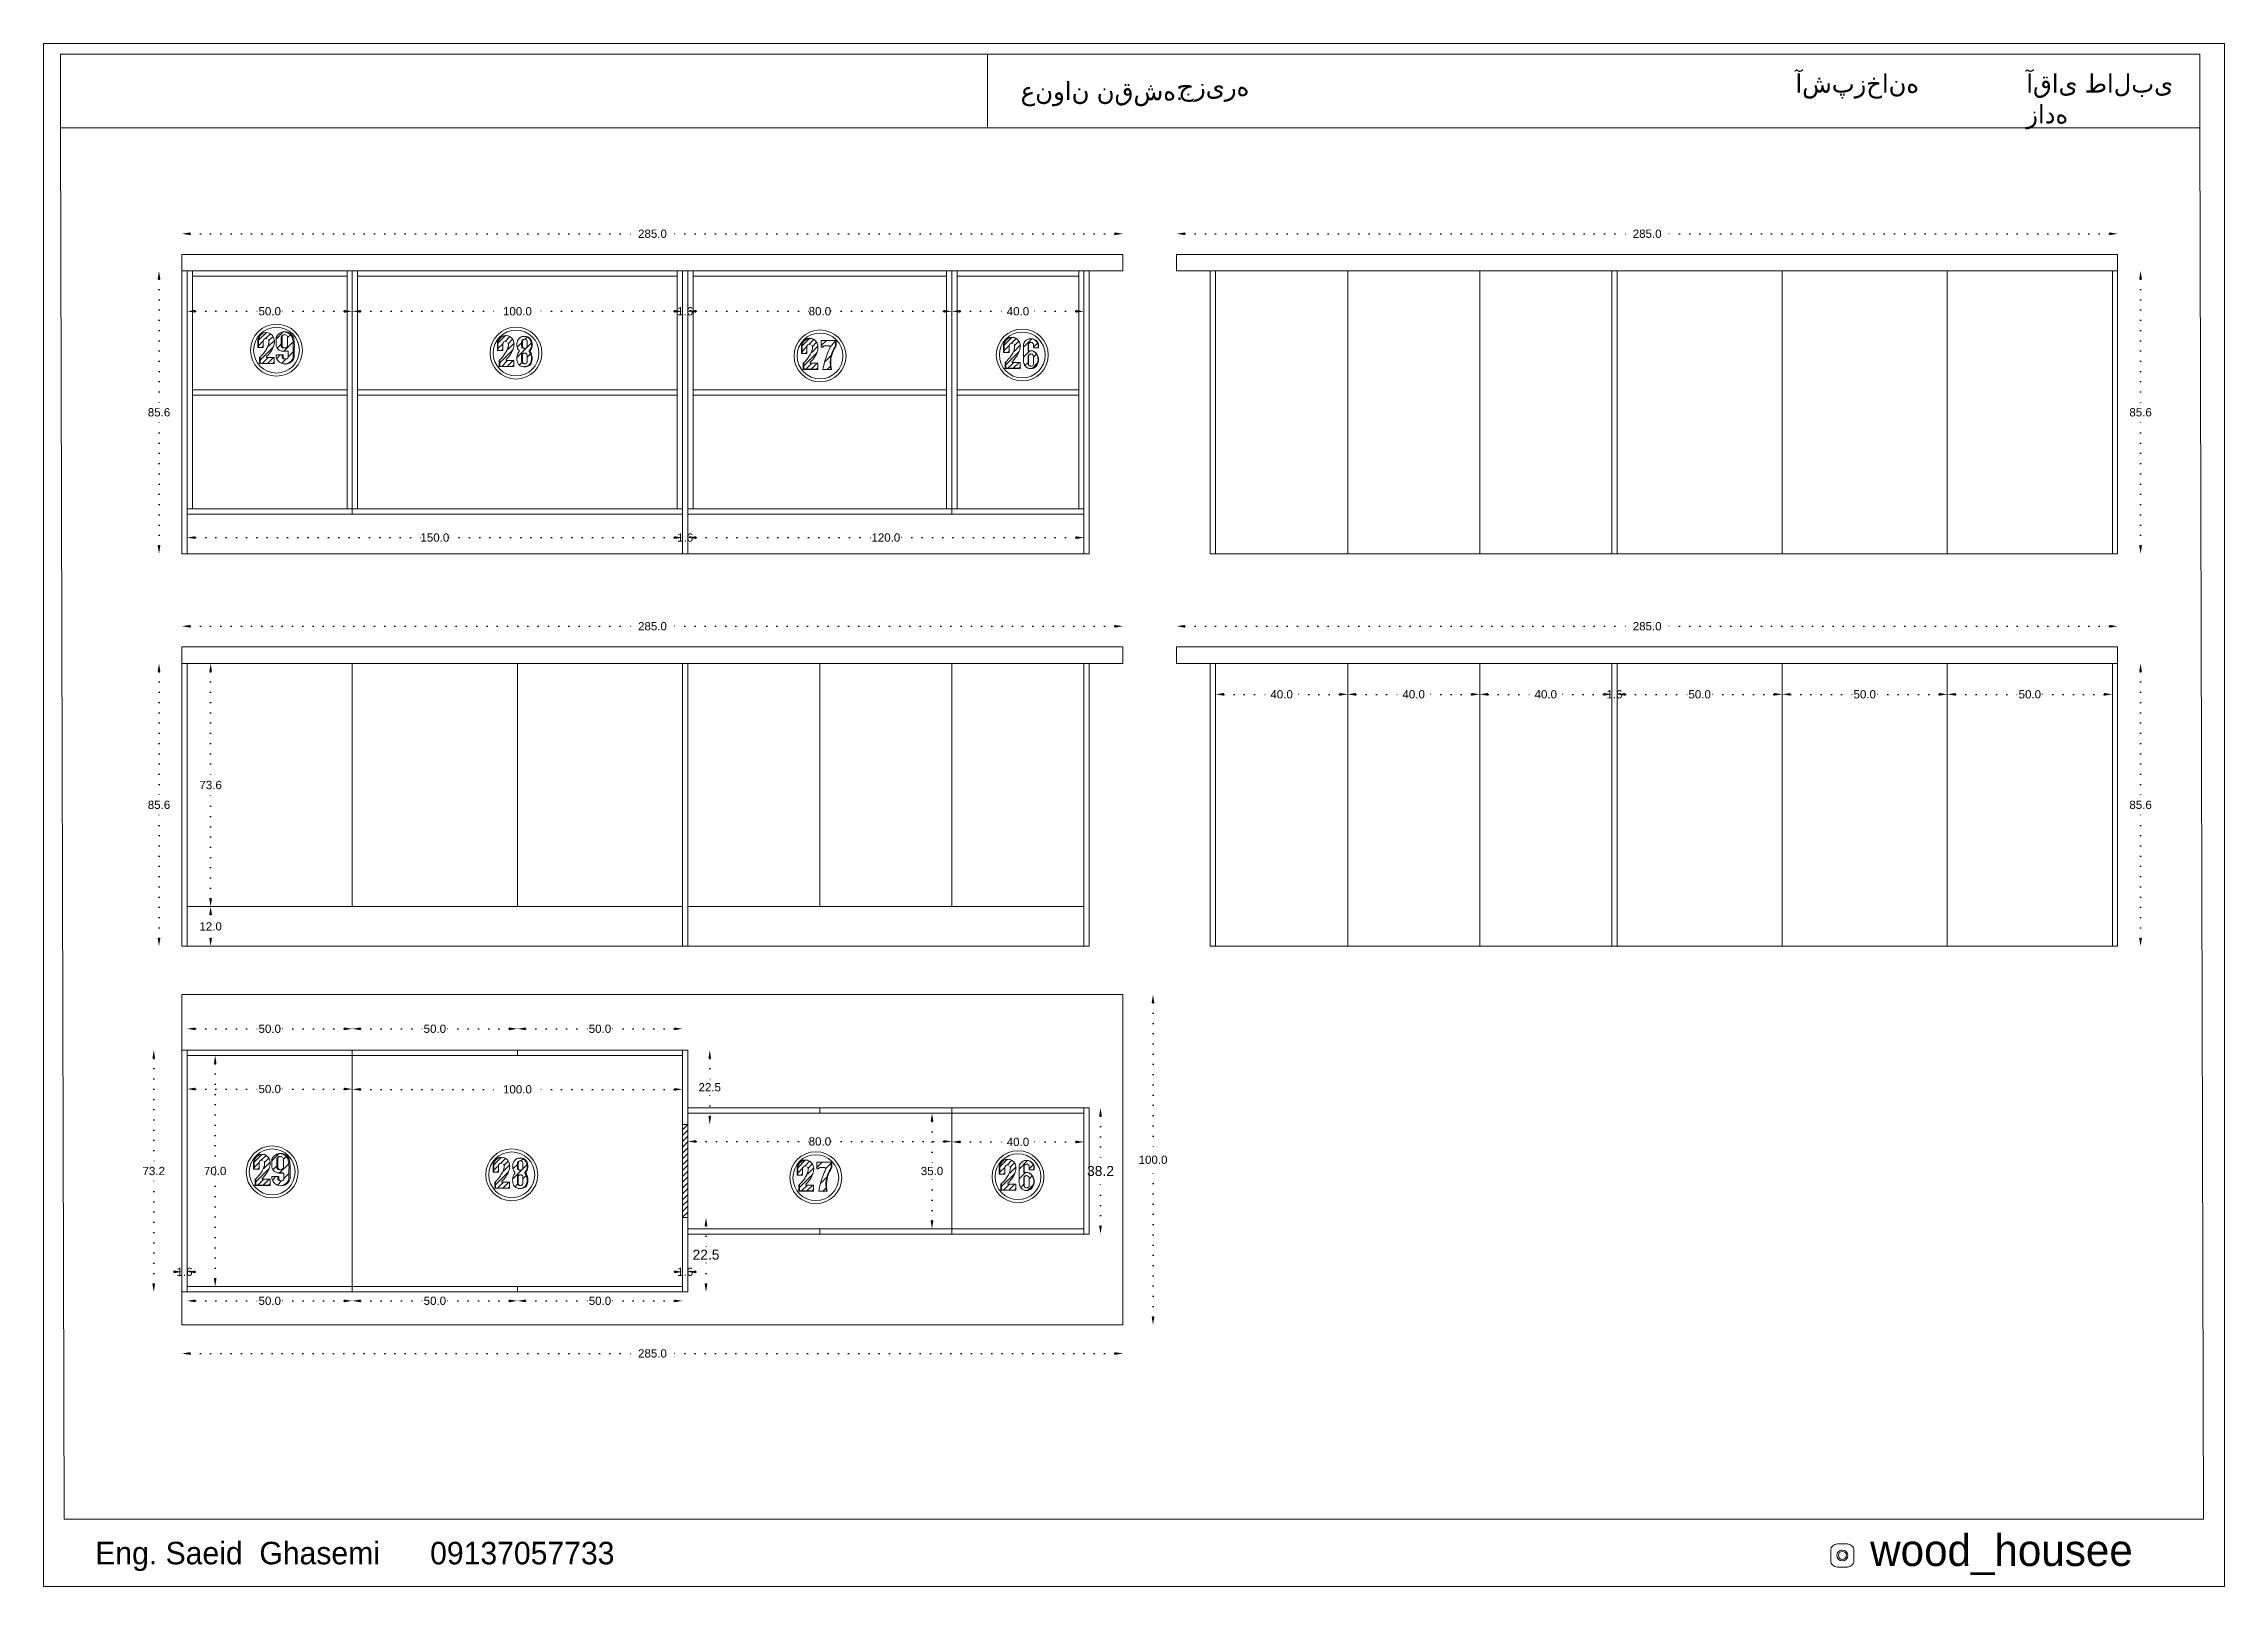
# Model space of a CAD drawing. Header units: inches. Extents: x 104 to 9740, y 936 to 6735.
# Drawn here: x 6470 to 7131, y 1970 to 2437 of the extents above; entities that cross this region are included whole.
import ezdxf

# ---------------------------------------------------------------- set-up
doc = ezdxf.new("R2010")
doc.units = ezdxf.units.IN
doc.header["$MEASUREMENT"] = 0
doc.linetypes.add('ACAD_ISO07W100', pattern=[3, 0, -3])
doc.styles.get("Standard").update_dxf_attribs({"font": 'arial.ttf'})
doc.dimstyles.new('Copy of Standard', dxfattribs={"dimtxt": 2.5, "dimasz": 2.5, "dimexe": 0.18, "dimexo": 0.0625, "dimgap": 0.09, "dimtad": 0, "dimtih": 1, "dimtoh": 1, "dimdec": 1, "dimzin": 0, "dimdsep": 46, "dimtxsty": 'Standard', "dimcen": 0.09, "dimse1": 1, "dimse2": 1, "dimadec": 0, "dimazin": 0, "dimtfac": 1, "dimtdec": 1, "dimtix": 1, "dimtofl": 0, "dimtmove": 0, "dimatfit": 3, "dimfxl": 1, "dimtolj": 1, "dimtzin": 0, "dimarcsym": 0})
doc.dimstyles.get("Standard").update_dxf_attribs({"dimtxt": 3, "dimasz": 2.5, "dimexe": 0.18, "dimexo": 0.0625, "dimgap": 0.09, "dimtad": 0, "dimtih": 1, "dimtoh": 1, "dimdec": 1, "dimzin": 0, "dimdsep": 46, "dimtxsty": 'Standard', "dimcen": 0.09, "dimse1": 1, "dimse2": 1, "dimadec": 0, "dimazin": 0, "dimtfac": 1, "dimtdec": 1, "dimtix": 1, "dimtofl": 0, "dimtmove": 0, "dimatfit": 0, "dimfxl": 1, "dimtolj": 1, "dimtzin": 0, "dimarcsym": 0})

msp = doc.modelspace()

# ---------------------------------------------------------------- texts
at = {"lineweight": 20, "attachment_point": 1}
for s, width, gutter_width, heights, insert, char_height in [('{\\fArial|b0|i0|c178|p34;عنوان نقشه}:', 65.9137, 402.76, [0], (6765.99, 2425.96), 5.5978), ('{\\fArial|b0|i0|c178|p34;جزیره}', 160.4199, 402.76, [0], (6813.72, 2427.3), 5.5978), ('{\\fArial|b0|i0|c178|p34;آشپزخانه}', 48.2181, 252.17, [0], (7000.66, 2428.21), 5.5629), ('{\\fArial|b0|i0|c178|p34;آقای طالبی زاده}', 48.2181, 252.17, [0], (7070.56, 2428.21), 5.5629), ('{\\fPlantagenet Cherokee|b0|i0|c0|p18;^IEng. Saeid  Ghasemi      09137057733}', 301.3629, 33.7, [0], (6458.43, 1983.95), 6.8226), ('{\\fPlantagenet Cherokee|b0|i0|c0|p18;wood_housee}', 1.8709, 47.18, [0.295], (7023.27, 1986.19), 9.5517)]:
    msp.add_mtext_dynamic_manual_height_columns(s, width=width, gutter_width=gutter_width, heights=heights, dxfattribs=dict(at, insert=insert, char_height=char_height))

# ---------------------------------------------------------------- blocks, each defined once
blk = doc.blocks.new('*D672')
at = {"color": 0, "linetype": 'ACAD_ISO07W100', "lineweight": -2, "transparency": 16777216}
for p, q in [((6516.07, 2121.01), (6535.23, 2121.01)), ((6561.07, 2121.01), (6541.9, 2121.01))]:
    blk.add_line(p, q, dxfattribs=at)
at = {"color": 0, "transparency": 16777216}
for points in [[(6516.07, 2121.43), (6516.07, 2120.6), (6513.57, 2121.01)], [(6561.07, 2121.43), (6561.07, 2120.6), (6563.57, 2121.01)]]:
    blk.add_solid(points, dxfattribs=at)
at = {"layer": 'Defpoints', "color": 0, "transparency": 16777216}
for p in [(6513.57, 2131.19), (6563.57, 2131.19), (6563.57, 2121.01)]:
    blk.add_point(p, dxfattribs=at)
at = {"color": 0, "lineweight": 20, "transparency": 16777216, "insert": (6538.57, 2121.01), "char_height": 2.5, "attachment_point": 5}
blk.add_mtext('\\A1;50.0', dxfattribs=at)
blk = doc.blocks.new('*D673')
at = {"color": 0, "linetype": 'ACAD_ISO07W100', "lineweight": -2, "transparency": 16777216}
for p, q in [((6516.07, 2139.24), (6535.23, 2139.24)), ((6561.07, 2139.24), (6541.9, 2139.24))]:
    blk.add_line(p, q, dxfattribs=at)
at = {"color": 0, "transparency": 16777216}
for points in [[(6516.07, 2139.66), (6516.07, 2138.83), (6513.57, 2139.24)], [(6561.07, 2139.66), (6561.07, 2138.83), (6563.57, 2139.24)]]:
    blk.add_solid(points, dxfattribs=at)
at = {"layer": 'Defpoints', "color": 0, "transparency": 16777216}
for p in [(6513.57, 2139.24), (6513.57, 2132.79), (6563.57, 2132.79)]:
    blk.add_point(p, dxfattribs=at)
at = {"color": 0, "lineweight": 20, "transparency": 16777216, "insert": (6538.57, 2139.24), "char_height": 2.5, "attachment_point": 5}
blk.add_mtext('\\A1;50.0', dxfattribs=at)
blk = doc.blocks.new('*D674')
at = {"color": 0, "linetype": 'ACAD_ISO07W100', "lineweight": -2, "transparency": 16777216}
for p, q in [((6566.07, 2139.24), (6585.23, 2139.24)), ((6611.07, 2139.24), (6591.9, 2139.24))]:
    blk.add_line(p, q, dxfattribs=at)
at = {"color": 0, "transparency": 16777216}
for points in [[(6566.07, 2139.66), (6566.07, 2138.83), (6563.57, 2139.24)], [(6611.07, 2139.66), (6611.07, 2138.83), (6613.57, 2139.24)]]:
    blk.add_solid(points, dxfattribs=at)
at = {"layer": 'Defpoints', "color": 0, "transparency": 16777216}
for p in [(6613.57, 2139.24), (6563.57, 2132.79), (6613.57, 2132.79)]:
    blk.add_point(p, dxfattribs=at)
at = {"color": 0, "lineweight": 20, "transparency": 16777216, "insert": (6588.57, 2139.24), "char_height": 2.5, "attachment_point": 5}
blk.add_mtext('\\A1;50.0', dxfattribs=at)
blk = doc.blocks.new('*D675')
at = {"color": 0, "linetype": 'ACAD_ISO07W100', "lineweight": -2, "transparency": 16777216}
for p, q in [((6616.07, 2139.24), (6635.23, 2139.24)), ((6661.07, 2139.24), (6641.9, 2139.24))]:
    blk.add_line(p, q, dxfattribs=at)
at = {"color": 0, "transparency": 16777216}
for points in [[(6616.07, 2139.66), (6616.07, 2138.83), (6613.57, 2139.24)], [(6661.07, 2139.66), (6661.07, 2138.83), (6663.57, 2139.24)]]:
    blk.add_solid(points, dxfattribs=at)
at = {"layer": 'Defpoints', "color": 0, "transparency": 16777216}
for p in [(6663.57, 2139.24), (6613.57, 2132.79), (6663.57, 2132.79)]:
    blk.add_point(p, dxfattribs=at)
at = {"color": 0, "lineweight": 20, "transparency": 16777216, "insert": (6638.57, 2139.24), "char_height": 2.5, "attachment_point": 5}
blk.add_mtext('\\A1;50.0', dxfattribs=at)
blk = doc.blocks.new('*D676')
at = {"color": 0, "linetype": 'ACAD_ISO07W100', "lineweight": -2, "transparency": 16777216}
for p, q in [((6503.43, 2130.29), (6503.43, 2097.56)), ((6503.43, 2062.09), (6503.43, 2094.82))]:
    blk.add_line(p, q, dxfattribs=at)
at = {"color": 0, "transparency": 16777216}
for points in [[(6503.01, 2130.29), (6503.85, 2130.29), (6503.43, 2132.79)], [(6503.01, 2062.09), (6503.85, 2062.09), (6503.43, 2059.59)]]:
    blk.add_solid(points, dxfattribs=at)
at = {"layer": 'Defpoints', "color": 0, "transparency": 16777216}
for p in [(6503.43, 2132.79), (6511.97, 2132.79), (6511.97, 2059.59)]:
    blk.add_point(p, dxfattribs=at)
at = {"color": 0, "lineweight": 20, "transparency": 16777216, "insert": (6503.43, 2096.19), "char_height": 2.5, "attachment_point": 5}
blk.add_mtext('\\A1;73.2', dxfattribs=at)
blk = doc.blocks.new('*D670')
at = {"color": 0, "linetype": 'ACAD_ISO07W100', "lineweight": -2, "transparency": 16777216}
for p, q in [((6509.47, 2065.67), (6506.97, 2065.67)), ((6516.07, 2065.67), (6518.57, 2065.67))]:
    blk.add_line(p, q, dxfattribs=at)
at = {"color": 0, "transparency": 16777216}
for points in [[(6509.47, 2066.09), (6509.47, 2065.26), (6511.97, 2065.67)], [(6516.07, 2066.09), (6516.07, 2065.26), (6513.57, 2065.67)]]:
    blk.add_solid(points, dxfattribs=at)
at = {"layer": 'Defpoints', "color": 0, "transparency": 16777216}
for p in [(6513.57, 2065.67), (6511.97, 2059.59), (6513.57, 2059.59)]:
    blk.add_point(p, dxfattribs=at)
at = {"color": 0, "lineweight": 20, "transparency": 16777216, "insert": (6512.77, 2065.67), "char_height": 2.5, "attachment_point": 5}
blk.add_mtext('\\A1;1.6', dxfattribs=at)
blk = doc.blocks.new('*D677')
at = {"color": 0, "linetype": 'ACAD_ISO07W100', "lineweight": -2, "transparency": 16777216}
for p, q in [((6516.07, 2056.89), (6535.23, 2056.89)), ((6561.07, 2056.89), (6541.9, 2056.89))]:
    blk.add_line(p, q, dxfattribs=at)
at = {"color": 0, "transparency": 16777216}
for points in [[(6516.07, 2057.3), (6516.07, 2056.47), (6513.57, 2056.89)], [(6561.07, 2057.3), (6561.07, 2056.47), (6563.57, 2056.89)]]:
    blk.add_solid(points, dxfattribs=at)
at = {"layer": 'Defpoints', "color": 0, "transparency": 16777216}
for p in [(6513.57, 2059.59), (6513.57, 2056.89), (6563.57, 2059.59)]:
    blk.add_point(p, dxfattribs=at)
at = {"color": 0, "lineweight": 20, "transparency": 16777216, "insert": (6538.57, 2056.89), "char_height": 2.5, "attachment_point": 5}
blk.add_mtext('\\A1;50.0', dxfattribs=at)
blk = doc.blocks.new('*D678')
at = {"color": 0, "linetype": 'ACAD_ISO07W100', "lineweight": -2, "transparency": 16777216}
for p, q in [((6566.07, 2056.89), (6585.23, 2056.89)), ((6611.07, 2056.89), (6591.9, 2056.89))]:
    blk.add_line(p, q, dxfattribs=at)
at = {"color": 0, "transparency": 16777216}
for points in [[(6566.07, 2057.3), (6566.07, 2056.47), (6563.57, 2056.89)], [(6611.07, 2057.3), (6611.07, 2056.47), (6613.57, 2056.89)]]:
    blk.add_solid(points, dxfattribs=at)
at = {"layer": 'Defpoints', "color": 0, "transparency": 16777216}
for p in [(6563.57, 2059.59), (6613.57, 2059.59), (6613.57, 2056.89)]:
    blk.add_point(p, dxfattribs=at)
at = {"color": 0, "lineweight": 20, "transparency": 16777216, "insert": (6588.57, 2056.89), "char_height": 2.5, "attachment_point": 5}
blk.add_mtext('\\A1;50.0', dxfattribs=at)
blk = doc.blocks.new('*D679')
at = {"color": 0, "linetype": 'ACAD_ISO07W100', "lineweight": -2, "transparency": 16777216}
for p, q in [((6616.07, 2056.89), (6635.23, 2056.89)), ((6661.07, 2056.89), (6641.9, 2056.89))]:
    blk.add_line(p, q, dxfattribs=at)
at = {"color": 0, "transparency": 16777216}
for points in [[(6616.07, 2057.3), (6616.07, 2056.47), (6613.57, 2056.89)], [(6661.07, 2057.3), (6661.07, 2056.47), (6663.57, 2056.89)]]:
    blk.add_solid(points, dxfattribs=at)
at = {"layer": 'Defpoints', "color": 0, "transparency": 16777216}
for p in [(6613.57, 2059.59), (6663.57, 2059.59), (6663.57, 2056.89)]:
    blk.add_point(p, dxfattribs=at)
at = {"color": 0, "lineweight": 20, "transparency": 16777216, "insert": (6638.57, 2056.89), "char_height": 2.5, "attachment_point": 5}
blk.add_mtext('\\A1;50.0', dxfattribs=at)
blk = doc.blocks.new('*D680')
at = {"color": 0, "linetype": 'ACAD_ISO07W100', "lineweight": -2, "transparency": 16777216}
for p, q in [((6661.07, 2065.67), (6658.57, 2065.67)), ((6667.67, 2065.67), (6670.17, 2065.67))]:
    blk.add_line(p, q, dxfattribs=at)
at = {"color": 0, "transparency": 16777216}
for points in [[(6661.07, 2066.09), (6661.07, 2065.26), (6663.57, 2065.67)], [(6667.67, 2066.09), (6667.67, 2065.26), (6665.17, 2065.67)]]:
    blk.add_solid(points, dxfattribs=at)
at = {"layer": 'Defpoints', "color": 0, "transparency": 16777216}
for p in [(6665.17, 2065.67), (6663.57, 2059.59), (6665.17, 2059.59)]:
    blk.add_point(p, dxfattribs=at)
at = {"color": 0, "lineweight": 20, "transparency": 16777216, "insert": (6664.37, 2065.67), "char_height": 2.5, "attachment_point": 5}
blk.add_mtext('\\A1;1.6', dxfattribs=at)
blk = doc.blocks.new('*D681')
at = {"color": 0, "linetype": 'ACAD_ISO07W100', "lineweight": -2, "transparency": 16777216}
for p, q in [((6522.03, 2128.69), (6522.03, 2097.56)), ((6522.03, 2063.69), (6522.03, 2094.83))]:
    blk.add_line(p, q, dxfattribs=at)
at = {"color": 0, "transparency": 16777216}
for points in [[(6521.62, 2128.69), (6522.45, 2128.69), (6522.03, 2131.19)], [(6521.62, 2063.69), (6522.45, 2063.69), (6522.03, 2061.19)]]:
    blk.add_solid(points, dxfattribs=at)
at = {"layer": 'Defpoints', "color": 0, "transparency": 16777216}
for p in [(6513.57, 2131.19), (6513.57, 2061.19), (6522.03, 2061.19)]:
    blk.add_point(p, dxfattribs=at)
at = {"color": 0, "lineweight": 20, "transparency": 16777216, "insert": (6522.03, 2096.19), "char_height": 2.5, "attachment_point": 5}
blk.add_mtext('\\A1;70.0', dxfattribs=at)
blk = doc.blocks.new('*D682')
at = {"color": 0, "linetype": 'ACAD_ISO07W100', "lineweight": -2, "transparency": 16777216}
for p, q in [((6566.07, 2120.91), (6609.38, 2120.91)), ((6661.07, 2120.91), (6617.75, 2120.91))]:
    blk.add_line(p, q, dxfattribs=at)
at = {"color": 0, "transparency": 16777216}
for points in [[(6566.07, 2121.33), (6566.07, 2120.49), (6563.57, 2120.91)], [(6661.07, 2121.33), (6661.07, 2120.49), (6663.57, 2120.91)]]:
    blk.add_solid(points, dxfattribs=at)
at = {"layer": 'Defpoints', "color": 0, "transparency": 16777216}
for p in [(6563.57, 2131.19), (6663.57, 2131.19), (6563.57, 2120.91)]:
    blk.add_point(p, dxfattribs=at)
at = {"color": 0, "lineweight": 20, "transparency": 16777216, "insert": (6613.57, 2120.91), "char_height": 2.5, "attachment_point": 5}
blk.add_mtext('\\A1;100.0', dxfattribs=at)
blk = doc.blocks.new('*D683')
at = {"color": 0, "linetype": 'ACAD_ISO07W100', "lineweight": -2, "transparency": 16777216}
for p, q in [((6667.67, 2105.14), (6701.83, 2105.14)), ((6742.67, 2105.14), (6708.5, 2105.14))]:
    blk.add_line(p, q, dxfattribs=at)
at = {"color": 0, "transparency": 16777216}
for points in [[(6667.67, 2105.55), (6667.67, 2104.72), (6665.17, 2105.14)], [(6742.67, 2105.55), (6742.67, 2104.72), (6745.17, 2105.14)]]:
    blk.add_solid(points, dxfattribs=at)
at = {"layer": 'Defpoints', "color": 0, "transparency": 16777216}
for p in [(6665.17, 2115.29), (6745.17, 2113.69), (6745.17, 2105.14)]:
    blk.add_point(p, dxfattribs=at)
at = {"color": 0, "lineweight": 20, "transparency": 16777216, "insert": (6705.17, 2105.14), "char_height": 2.5, "attachment_point": 5}
blk.add_mtext('\\A1;80.0', dxfattribs=at)
blk = doc.blocks.new('*D684')
at = {"color": 0, "linetype": 'ACAD_ISO07W100', "lineweight": -2, "transparency": 16777216}
for p, q in [((6747.67, 2104.99), (6761.78, 2104.99)), ((6782.67, 2104.99), (6768.55, 2104.99))]:
    blk.add_line(p, q, dxfattribs=at)
at = {"color": 0, "transparency": 16777216}
for points in [[(6747.67, 2105.41), (6747.67, 2104.58), (6745.17, 2104.99)], [(6782.67, 2105.41), (6782.67, 2104.58), (6785.17, 2104.99)]]:
    blk.add_solid(points, dxfattribs=at)
at = {"layer": 'Defpoints', "color": 0, "transparency": 16777216}
for p in [(6745.17, 2115.29), (6785.17, 2115.29), (6785.17, 2104.99)]:
    blk.add_point(p, dxfattribs=at)
at = {"color": 0, "lineweight": 20, "transparency": 16777216, "insert": (6765.17, 2104.99), "char_height": 2.5, "attachment_point": 5}
blk.add_mtext('\\A1;40.0', dxfattribs=at)
blk = doc.blocks.new('*D671')
at = {"color": 0, "linetype": 'ACAD_ISO07W100', "lineweight": -2, "transparency": 16777216}
for p, q in [((6739.14, 2111.19), (6739.14, 2097.56)), ((6739.14, 2081.19), (6739.14, 2094.82))]:
    blk.add_line(p, q, dxfattribs=at)
at = {"color": 0, "transparency": 16777216}
for points in [[(6738.72, 2111.19), (6739.56, 2111.19), (6739.14, 2113.69)], [(6738.72, 2081.19), (6739.56, 2081.19), (6739.14, 2078.69)]]:
    blk.add_solid(points, dxfattribs=at)
at = {"layer": 'Defpoints', "color": 0, "transparency": 16777216}
for p in [(6739.14, 2113.69), (6745.17, 2113.69), (6745.17, 2078.69)]:
    blk.add_point(p, dxfattribs=at)
at = {"color": 0, "lineweight": 20, "transparency": 16777216, "insert": (6739.14, 2096.19), "char_height": 2.5, "attachment_point": 5}
blk.add_mtext('\\A1;35.0', dxfattribs=at)
blk = doc.blocks.new('*D685')
at = {"color": 0, "linetype": 'ACAD_ISO07W100', "lineweight": -2, "transparency": 16777216}
for p, q in [((6520.66, 2173.73), (6520.66, 2171.6)), ((6520.66, 2166.73), (6520.66, 2168.87))]:
    blk.add_line(p, q, dxfattribs=at)
at = {"color": 0, "transparency": 16777216}
for points in [[(6520.24, 2173.73), (6521.08, 2173.73), (6520.66, 2176.23)], [(6520.24, 2166.73), (6521.08, 2166.73), (6520.66, 2164.23)]]:
    blk.add_solid(points, dxfattribs=at)
at = {"layer": 'Defpoints', "color": 0, "transparency": 16777216}
for p in [(6513.57, 2176.23), (6520.66, 2176.23), (6511.97, 2164.23)]:
    blk.add_point(p, dxfattribs=at)
at = {"color": 0, "lineweight": 20, "transparency": 16777216, "insert": (6520.66, 2170.23), "char_height": 2.5, "attachment_point": 5}
blk.add_mtext('\\A1;12.0', dxfattribs=at)
blk = doc.blocks.new('*D686')
at = {"color": 0, "linetype": 'ACAD_ISO07W100', "lineweight": -2, "transparency": 16777216}
for p, q in [((6520.66, 2247.33), (6520.66, 2214.4)), ((6520.66, 2178.73), (6520.66, 2211.67))]:
    blk.add_line(p, q, dxfattribs=at)
at = {"color": 0, "transparency": 16777216}
for points in [[(6520.24, 2247.33), (6521.08, 2247.33), (6520.66, 2249.83)], [(6520.24, 2178.73), (6521.08, 2178.73), (6520.66, 2176.23)]]:
    blk.add_solid(points, dxfattribs=at)
at = {"layer": 'Defpoints', "color": 0, "transparency": 16777216}
for p in [(6511.97, 2249.83), (6520.66, 2249.83), (6513.57, 2176.23)]:
    blk.add_point(p, dxfattribs=at)
at = {"color": 0, "lineweight": 20, "transparency": 16777216, "insert": (6520.66, 2213.03), "char_height": 2.5, "attachment_point": 5}
blk.add_mtext('\\A1;73.6', dxfattribs=at)
blk = doc.blocks.new('*D687')
at = {"color": 0, "linetype": 'ACAD_ISO07W100', "lineweight": -2, "transparency": 16777216}
for p, q in [((6505.03, 2247.33), (6505.03, 2208.4)), ((6505.03, 2166.73), (6505.03, 2205.67))]:
    blk.add_line(p, q, dxfattribs=at)
at = {"color": 0, "transparency": 16777216}
for points in [[(6504.61, 2247.33), (6505.44, 2247.33), (6505.03, 2249.83)], [(6504.61, 2166.73), (6505.44, 2166.73), (6505.03, 2164.23)]]:
    blk.add_solid(points, dxfattribs=at)
at = {"layer": 'Defpoints', "color": 0, "transparency": 16777216}
for p in [(6505.03, 2249.83), (6511.97, 2249.83), (6511.97, 2164.23)]:
    blk.add_point(p, dxfattribs=at)
at = {"color": 0, "lineweight": 20, "transparency": 16777216, "insert": (6505.03, 2207.03), "char_height": 2.5, "attachment_point": 5}
blk.add_mtext('\\A1;85.6', dxfattribs=at)
blk = doc.blocks.new('*D688')
at = {"color": 0, "linetype": 'ACAD_ISO07W100', "lineweight": -2, "transparency": 16777216}
for p, q in [((6514.47, 2261.09), (6650.14, 2261.09)), ((6794.47, 2261.09), (6658.79, 2261.09))]:
    blk.add_line(p, q, dxfattribs=at)
at = {"color": 0, "transparency": 16777216}
for points in [[(6514.47, 2261.51), (6514.47, 2260.68), (6511.97, 2261.09)], [(6794.47, 2261.51), (6794.47, 2260.68), (6796.97, 2261.09)]]:
    blk.add_solid(points, dxfattribs=at)
at = {"layer": 'Defpoints', "color": 0, "transparency": 16777216}
for p in [(6796.97, 2261.09), (6511.97, 2254.83), (6796.97, 2254.83)]:
    blk.add_point(p, dxfattribs=at)
at = {"color": 0, "lineweight": 20, "transparency": 16777216, "insert": (6654.47, 2261.09), "char_height": 2.5, "attachment_point": 5}
blk.add_mtext('\\A1;285.0', dxfattribs=at)
blk = doc.blocks.new('*D689')
at = {"color": 0, "linetype": 'ACAD_ISO07W100', "lineweight": -2, "transparency": 16777216}
for p, q in [((7105.17, 2247.33), (7105.17, 2208.4)), ((7105.17, 2166.73), (7105.17, 2205.67))]:
    blk.add_line(p, q, dxfattribs=at)
at = {"color": 0, "transparency": 16777216}
for points in [[(7104.75, 2247.33), (7105.59, 2247.33), (7105.17, 2249.83)], [(7104.75, 2166.73), (7105.59, 2166.73), (7105.17, 2164.23)]]:
    blk.add_solid(points, dxfattribs=at)
at = {"layer": 'Defpoints', "color": 0, "transparency": 16777216}
for p in [(7098.23, 2249.83), (7105.17, 2249.83), (7098.23, 2164.23)]:
    blk.add_point(p, dxfattribs=at)
at = {"color": 0, "lineweight": 20, "transparency": 16777216, "insert": (7105.17, 2207.03), "char_height": 2.5, "attachment_point": 5}
blk.add_mtext('\\A1;85.6', dxfattribs=at)
blk = doc.blocks.new('*D690')
at = {"color": 0, "linetype": 'ACAD_ISO07W100', "lineweight": -2, "transparency": 16777216}
for p, q in [((6815.73, 2261.09), (6951.41, 2261.09)), ((7095.73, 2261.09), (6960.06, 2261.09))]:
    blk.add_line(p, q, dxfattribs=at)
at = {"color": 0, "transparency": 16777216}
for points in [[(6815.73, 2261.51), (6815.73, 2260.68), (6813.23, 2261.09)], [(7095.73, 2261.51), (7095.73, 2260.68), (7098.23, 2261.09)]]:
    blk.add_solid(points, dxfattribs=at)
at = {"layer": 'Defpoints', "color": 0, "transparency": 16777216}
for p in [(6813.23, 2261.09), (6813.23, 2254.83), (7098.23, 2254.83)]:
    blk.add_point(p, dxfattribs=at)
at = {"color": 0, "lineweight": 20, "transparency": 16777216, "insert": (6955.73, 2261.09), "char_height": 2.5, "attachment_point": 5}
blk.add_mtext('\\A1;285.0', dxfattribs=at)
blk = doc.blocks.new('*D691')
at = {"color": 0, "linetype": 'ACAD_ISO07W100', "lineweight": -2, "transparency": 16777216}
for p, q in [((6505.03, 2366.15), (6505.03, 2327.21)), ((6505.03, 2285.55), (6505.03, 2324.48))]:
    blk.add_line(p, q, dxfattribs=at)
at = {"color": 0, "transparency": 16777216}
for points in [[(6504.61, 2366.15), (6505.44, 2366.15), (6505.03, 2368.65)], [(6504.61, 2285.55), (6505.44, 2285.55), (6505.03, 2283.05)]]:
    blk.add_solid(points, dxfattribs=at)
at = {"layer": 'Defpoints', "color": 0, "transparency": 16777216}
for p in [(6505.03, 2368.65), (6511.97, 2368.65), (6511.97, 2283.05)]:
    blk.add_point(p, dxfattribs=at)
at = {"color": 0, "lineweight": 20, "transparency": 16777216, "insert": (6505.03, 2325.85), "char_height": 2.5, "attachment_point": 5}
blk.add_mtext('\\A1;85.6', dxfattribs=at)
blk = doc.blocks.new('*D692')
at = {"color": 0, "linetype": 'ACAD_ISO07W100', "lineweight": -2, "transparency": 16777216}
for p, q in [((6514.47, 2379.91), (6650.14, 2379.91)), ((6794.47, 2379.91), (6658.79, 2379.91))]:
    blk.add_line(p, q, dxfattribs=at)
at = {"color": 0, "transparency": 16777216}
for points in [[(6514.47, 2380.32), (6514.47, 2379.49), (6511.97, 2379.91)], [(6794.47, 2380.32), (6794.47, 2379.49), (6796.97, 2379.91)]]:
    blk.add_solid(points, dxfattribs=at)
at = {"layer": 'Defpoints', "color": 0, "transparency": 16777216}
for p in [(6796.97, 2379.91), (6511.97, 2373.65), (6796.97, 2373.65)]:
    blk.add_point(p, dxfattribs=at)
at = {"color": 0, "lineweight": 20, "transparency": 16777216, "insert": (6654.47, 2379.91), "char_height": 2.5, "attachment_point": 5}
blk.add_mtext('\\A1;285.0', dxfattribs=at)
blk = doc.blocks.new('*D693')
at = {"color": 0, "linetype": 'ACAD_ISO07W100', "lineweight": -2, "transparency": 16777216}
for p, q in [((7105.17, 2366.15), (7105.17, 2327.21)), ((7105.17, 2285.55), (7105.17, 2324.48))]:
    blk.add_line(p, q, dxfattribs=at)
at = {"color": 0, "transparency": 16777216}
for points in [[(7104.75, 2366.15), (7105.59, 2366.15), (7105.17, 2368.65)], [(7104.75, 2285.55), (7105.59, 2285.55), (7105.17, 2283.05)]]:
    blk.add_solid(points, dxfattribs=at)
at = {"layer": 'Defpoints', "color": 0, "transparency": 16777216}
for p in [(7098.23, 2368.65), (7105.17, 2368.65), (7098.23, 2283.05)]:
    blk.add_point(p, dxfattribs=at)
at = {"color": 0, "lineweight": 20, "transparency": 16777216, "insert": (7105.17, 2325.85), "char_height": 2.5, "attachment_point": 5}
blk.add_mtext('\\A1;85.6', dxfattribs=at)
blk = doc.blocks.new('*D694')
at = {"color": 0, "linetype": 'ACAD_ISO07W100', "lineweight": -2, "transparency": 16777216}
for p, q in [((6815.73, 2379.91), (6951.41, 2379.91)), ((7095.73, 2379.91), (6960.06, 2379.91))]:
    blk.add_line(p, q, dxfattribs=at)
at = {"color": 0, "transparency": 16777216}
for points in [[(6815.73, 2380.32), (6815.73, 2379.49), (6813.23, 2379.91)], [(7095.73, 2380.32), (7095.73, 2379.49), (7098.23, 2379.91)]]:
    blk.add_solid(points, dxfattribs=at)
at = {"layer": 'Defpoints', "color": 0, "transparency": 16777216}
for p in [(6813.23, 2379.91), (6813.23, 2373.65), (7098.23, 2373.65)]:
    blk.add_point(p, dxfattribs=at)
at = {"color": 0, "lineweight": 20, "transparency": 16777216, "insert": (6955.73, 2379.91), "char_height": 2.5, "attachment_point": 5}
blk.add_mtext('\\A1;285.0', dxfattribs=at)
blk = doc.blocks.new('*D695')
at = {"color": 0, "linetype": 'ACAD_ISO07W100', "lineweight": -2, "transparency": 16777216}
for p, q in [((6516.07, 2356.44), (6535.23, 2356.44)), ((6561.07, 2356.44), (6541.9, 2356.44))]:
    blk.add_line(p, q, dxfattribs=at)
at = {"color": 0, "transparency": 16777216}
for points in [[(6516.07, 2356.85), (6516.07, 2356.02), (6513.57, 2356.44)], [(6561.07, 2356.85), (6561.07, 2356.02), (6563.57, 2356.44)]]:
    blk.add_solid(points, dxfattribs=at)
at = {"layer": 'Defpoints', "color": 0, "transparency": 16777216}
for p in [(6513.57, 2368.65), (6563.57, 2368.65), (6563.57, 2356.44)]:
    blk.add_point(p, dxfattribs=at)
at = {"color": 0, "lineweight": 20, "transparency": 16777216, "insert": (6538.57, 2356.44), "char_height": 2.5, "attachment_point": 5}
blk.add_mtext('\\A1;50.0', dxfattribs=at)
blk = doc.blocks.new('*D696')
at = {"color": 0, "linetype": 'ACAD_ISO07W100', "lineweight": -2, "transparency": 16777216}
for p, q in [((6566.07, 2356.44), (6609.38, 2356.44)), ((6661.07, 2356.44), (6617.75, 2356.44))]:
    blk.add_line(p, q, dxfattribs=at)
at = {"color": 0, "transparency": 16777216}
for points in [[(6566.07, 2356.85), (6566.07, 2356.02), (6563.57, 2356.44)], [(6661.07, 2356.85), (6661.07, 2356.02), (6663.57, 2356.44)]]:
    blk.add_solid(points, dxfattribs=at)
at = {"layer": 'Defpoints', "color": 0, "transparency": 16777216}
for p in [(6563.57, 2368.65), (6663.57, 2368.65), (6663.57, 2356.44)]:
    blk.add_point(p, dxfattribs=at)
at = {"color": 0, "lineweight": 20, "transparency": 16777216, "insert": (6613.57, 2356.44), "char_height": 2.5, "attachment_point": 5}
blk.add_mtext('\\A1;100.0', dxfattribs=at)
blk = doc.blocks.new('*D697')
at = {"color": 0, "linetype": 'ACAD_ISO07W100', "lineweight": -2, "transparency": 16777216}
for p, q in [((6661.07, 2356.44), (6658.57, 2356.44)), ((6667.67, 2356.44), (6670.17, 2356.44))]:
    blk.add_line(p, q, dxfattribs=at)
at = {"color": 0, "transparency": 16777216}
for points in [[(6661.07, 2356.85), (6661.07, 2356.02), (6663.57, 2356.44)], [(6667.67, 2356.85), (6667.67, 2356.02), (6665.17, 2356.44)]]:
    blk.add_solid(points, dxfattribs=at)
at = {"layer": 'Defpoints', "color": 0, "transparency": 16777216}
for p in [(6663.57, 2368.65), (6665.17, 2368.65), (6665.17, 2356.44)]:
    blk.add_point(p, dxfattribs=at)
at = {"color": 0, "lineweight": 20, "transparency": 16777216, "insert": (6664.37, 2356.44), "char_height": 2.5, "attachment_point": 5}
blk.add_mtext('\\A1;1.6', dxfattribs=at)
blk = doc.blocks.new('*D698')
at = {"color": 0, "linetype": 'ACAD_ISO07W100', "lineweight": -2, "transparency": 16777216}
for p, q in [((6667.67, 2356.44), (6701.83, 2356.44)), ((6742.67, 2356.44), (6708.5, 2356.44))]:
    blk.add_line(p, q, dxfattribs=at)
at = {"color": 0, "transparency": 16777216}
for points in [[(6667.67, 2356.85), (6667.67, 2356.02), (6665.17, 2356.44)], [(6742.67, 2356.85), (6742.67, 2356.02), (6745.17, 2356.44)]]:
    blk.add_solid(points, dxfattribs=at)
at = {"layer": 'Defpoints', "color": 0, "transparency": 16777216}
for p in [(6665.17, 2368.65), (6745.17, 2368.65), (6745.17, 2356.44)]:
    blk.add_point(p, dxfattribs=at)
at = {"color": 0, "lineweight": 20, "transparency": 16777216, "insert": (6705.17, 2356.44), "char_height": 2.5, "attachment_point": 5}
blk.add_mtext('\\A1;80.0', dxfattribs=at)
blk = doc.blocks.new('*D699')
at = {"color": 0, "linetype": 'ACAD_ISO07W100', "lineweight": -2, "transparency": 16777216}
for p, q in [((6747.67, 2356.44), (6761.78, 2356.44)), ((6782.67, 2356.44), (6768.55, 2356.44))]:
    blk.add_line(p, q, dxfattribs=at)
at = {"color": 0, "transparency": 16777216}
for points in [[(6747.67, 2356.85), (6747.67, 2356.02), (6745.17, 2356.44)], [(6782.67, 2356.85), (6782.67, 2356.02), (6785.17, 2356.44)]]:
    blk.add_solid(points, dxfattribs=at)
at = {"layer": 'Defpoints', "color": 0, "transparency": 16777216}
for p in [(6745.17, 2368.65), (6785.17, 2368.65), (6785.17, 2356.44)]:
    blk.add_point(p, dxfattribs=at)
at = {"color": 0, "lineweight": 20, "transparency": 16777216, "insert": (6765.17, 2356.44), "char_height": 2.5, "attachment_point": 5}
blk.add_mtext('\\A1;40.0', dxfattribs=at)
blk = doc.blocks.new('*D700')
at = {"color": 0, "linetype": 'ACAD_ISO07W100', "lineweight": -2, "transparency": 16777216}
for p, q in [((6516.07, 2287.94), (6584.38, 2287.94)), ((6661.07, 2287.94), (6592.75, 2287.94))]:
    blk.add_line(p, q, dxfattribs=at)
at = {"color": 0, "transparency": 16777216}
for points in [[(6516.07, 2288.36), (6516.07, 2287.52), (6513.57, 2287.94)], [(6661.07, 2288.36), (6661.07, 2287.52), (6663.57, 2287.94)]]:
    blk.add_solid(points, dxfattribs=at)
at = {"layer": 'Defpoints', "color": 0, "transparency": 16777216}
for p in [(6663.57, 2287.94), (6513.57, 2283.05), (6663.57, 2283.05)]:
    blk.add_point(p, dxfattribs=at)
at = {"color": 0, "lineweight": 20, "transparency": 16777216, "insert": (6588.57, 2287.94), "char_height": 2.5, "attachment_point": 5}
blk.add_mtext('\\A1;150.0', dxfattribs=at)
blk = doc.blocks.new('*D701')
at = {"color": 0, "linetype": 'ACAD_ISO07W100', "lineweight": -2, "transparency": 16777216}
for p, q in [((6661.07, 2287.94), (6658.57, 2287.94)), ((6667.67, 2287.94), (6670.17, 2287.94))]:
    blk.add_line(p, q, dxfattribs=at)
at = {"color": 0, "transparency": 16777216}
for points in [[(6661.07, 2288.36), (6661.07, 2287.52), (6663.57, 2287.94)], [(6667.67, 2288.36), (6667.67, 2287.52), (6665.17, 2287.94)]]:
    blk.add_solid(points, dxfattribs=at)
at = {"layer": 'Defpoints', "color": 0, "transparency": 16777216}
for p in [(6665.17, 2287.94), (6663.57, 2283.05), (6665.17, 2283.05)]:
    blk.add_point(p, dxfattribs=at)
at = {"color": 0, "lineweight": 20, "transparency": 16777216, "insert": (6664.37, 2287.94), "char_height": 2.5, "attachment_point": 5}
blk.add_mtext('\\A1;1.6', dxfattribs=at)
blk = doc.blocks.new('*D702')
at = {"color": 0, "linetype": 'ACAD_ISO07W100', "lineweight": -2, "transparency": 16777216}
for p, q in [((6667.67, 2287.94), (6720.98, 2287.94)), ((6782.67, 2287.94), (6729.35, 2287.94))]:
    blk.add_line(p, q, dxfattribs=at)
at = {"color": 0, "transparency": 16777216}
for points in [[(6667.67, 2288.36), (6667.67, 2287.52), (6665.17, 2287.94)], [(6782.67, 2288.36), (6782.67, 2287.52), (6785.17, 2287.94)]]:
    blk.add_solid(points, dxfattribs=at)
at = {"layer": 'Defpoints', "color": 0, "transparency": 16777216}
for p in [(6785.17, 2287.94), (6665.17, 2283.05), (6785.17, 2283.05)]:
    blk.add_point(p, dxfattribs=at)
at = {"color": 0, "lineweight": 20, "transparency": 16777216, "insert": (6725.17, 2287.94), "char_height": 2.5, "attachment_point": 5}
blk.add_mtext('\\A1;120.0', dxfattribs=at)
blk = doc.blocks.new('*D703')
at = {"color": 0, "linetype": 'ACAD_ISO07W100', "lineweight": -2, "transparency": 16777216}
for p, q in [((6806.08, 2147.09), (6806.08, 2100.96)), ((6806.08, 2052.09), (6806.08, 2098.23))]:
    blk.add_line(p, q, dxfattribs=at)
at = {"color": 0, "transparency": 16777216}
for points in [[(6805.66, 2147.09), (6806.49, 2147.09), (6806.08, 2149.59)], [(6805.66, 2052.09), (6806.49, 2052.09), (6806.08, 2049.59)]]:
    blk.add_solid(points, dxfattribs=at)
at = {"layer": 'Defpoints', "color": 0, "transparency": 16777216}
for p in [(6796.97, 2149.59), (6806.08, 2149.59), (6796.97, 2049.59)]:
    blk.add_point(p, dxfattribs=at)
at = {"color": 0, "lineweight": 20, "transparency": 16777216, "insert": (6806.08, 2099.59), "char_height": 2.5, "attachment_point": 5}
blk.add_mtext('\\A1;100.0', dxfattribs=at)
blk = doc.blocks.new('*D704')
at = {"color": 0, "linetype": 'ACAD_ISO07W100', "lineweight": -2, "transparency": 16777216}
for p, q in [((6514.47, 2040.96), (6650.14, 2040.96)), ((6794.47, 2040.96), (6658.79, 2040.96))]:
    blk.add_line(p, q, dxfattribs=at)
at = {"color": 0, "transparency": 16777216}
for points in [[(6514.47, 2041.37), (6514.47, 2040.54), (6511.97, 2040.96)], [(6794.47, 2041.37), (6794.47, 2040.54), (6796.97, 2040.96)]]:
    blk.add_solid(points, dxfattribs=at)
at = {"layer": 'Defpoints', "color": 0, "transparency": 16777216}
for p in [(6511.97, 2049.59), (6796.97, 2049.59), (6796.97, 2040.96)]:
    blk.add_point(p, dxfattribs=at)
at = {"color": 0, "lineweight": 20, "transparency": 16777216, "insert": (6654.47, 2040.96), "char_height": 2.5, "attachment_point": 5}
blk.add_mtext('\\A1;285.0', dxfattribs=at)
blk = doc.blocks.new('*D705')
at = {"color": 0, "linetype": 'ACAD_ISO07W100', "lineweight": -2, "transparency": 16777216}
for p, q in [((6827.53, 2240.49), (6841.65, 2240.49)), ((6862.53, 2240.49), (6848.41, 2240.49))]:
    blk.add_line(p, q, dxfattribs=at)
at = {"color": 0, "transparency": 16777216}
for points in [[(6827.53, 2240.91), (6827.53, 2240.08), (6825.03, 2240.49)], [(6862.53, 2240.91), (6862.53, 2240.08), (6865.03, 2240.49)]]:
    blk.add_solid(points, dxfattribs=at)
at = {"layer": 'Defpoints', "color": 0, "transparency": 16777216}
for p in [(6825.03, 2249.83), (6865.03, 2249.83), (6865.03, 2240.49)]:
    blk.add_point(p, dxfattribs=at)
at = {"color": 0, "lineweight": 20, "transparency": 16777216, "insert": (6845.03, 2240.49), "char_height": 2.5, "attachment_point": 5}
blk.add_mtext('\\A1;40.0', dxfattribs=at)
blk = doc.blocks.new('*D706')
at = {"color": 0, "linetype": 'ACAD_ISO07W100', "lineweight": -2, "transparency": 16777216}
for p, q in [((6867.53, 2240.49), (6881.65, 2240.49)), ((6902.53, 2240.49), (6888.41, 2240.49))]:
    blk.add_line(p, q, dxfattribs=at)
at = {"color": 0, "transparency": 16777216}
for points in [[(6867.53, 2240.91), (6867.53, 2240.08), (6865.03, 2240.49)], [(6902.53, 2240.91), (6902.53, 2240.08), (6905.03, 2240.49)]]:
    blk.add_solid(points, dxfattribs=at)
at = {"layer": 'Defpoints', "color": 0, "transparency": 16777216}
for p in [(6865.03, 2249.83), (6905.03, 2249.83), (6905.03, 2240.49)]:
    blk.add_point(p, dxfattribs=at)
at = {"color": 0, "lineweight": 20, "transparency": 16777216, "insert": (6885.03, 2240.49), "char_height": 2.5, "attachment_point": 5}
blk.add_mtext('\\A1;40.0', dxfattribs=at)
blk = doc.blocks.new('*D707')
at = {"color": 0, "linetype": 'ACAD_ISO07W100', "lineweight": -2, "transparency": 16777216}
for p, q in [((6907.53, 2240.49), (6921.65, 2240.49)), ((6942.53, 2240.49), (6928.41, 2240.49))]:
    blk.add_line(p, q, dxfattribs=at)
at = {"color": 0, "transparency": 16777216}
for points in [[(6907.53, 2240.91), (6907.53, 2240.08), (6905.03, 2240.49)], [(6942.53, 2240.91), (6942.53, 2240.08), (6945.03, 2240.49)]]:
    blk.add_solid(points, dxfattribs=at)
at = {"layer": 'Defpoints', "color": 0, "transparency": 16777216}
for p in [(6905.03, 2249.83), (6945.03, 2249.83), (6945.03, 2240.49)]:
    blk.add_point(p, dxfattribs=at)
at = {"color": 0, "lineweight": 20, "transparency": 16777216, "insert": (6925.03, 2240.49), "char_height": 2.5, "attachment_point": 5}
blk.add_mtext('\\A1;40.0', dxfattribs=at)
blk = doc.blocks.new('*D708')
at = {"color": 0, "linetype": 'ACAD_ISO07W100', "lineweight": -2, "transparency": 16777216}
for p, q in [((6949.13, 2240.49), (6968.3, 2240.49)), ((6994.13, 2240.49), (6974.96, 2240.49))]:
    blk.add_line(p, q, dxfattribs=at)
at = {"color": 0, "transparency": 16777216}
for points in [[(6949.13, 2240.91), (6949.13, 2240.08), (6946.63, 2240.49)], [(6994.13, 2240.91), (6994.13, 2240.08), (6996.63, 2240.49)]]:
    blk.add_solid(points, dxfattribs=at)
at = {"layer": 'Defpoints', "color": 0, "transparency": 16777216}
for p in [(6946.63, 2249.83), (6996.63, 2249.83), (6996.63, 2240.49)]:
    blk.add_point(p, dxfattribs=at)
at = {"color": 0, "lineweight": 20, "transparency": 16777216, "insert": (6971.63, 2240.49), "char_height": 2.5, "attachment_point": 5}
blk.add_mtext('\\A1;50.0', dxfattribs=at)
blk = doc.blocks.new('*D709')
at = {"color": 0, "linetype": 'ACAD_ISO07W100', "lineweight": -2, "transparency": 16777216}
for p, q in [((6999.13, 2240.49), (7018.3, 2240.49)), ((7044.13, 2240.49), (7024.96, 2240.49))]:
    blk.add_line(p, q, dxfattribs=at)
at = {"color": 0, "transparency": 16777216}
for points in [[(6999.13, 2240.91), (6999.13, 2240.08), (6996.63, 2240.49)], [(7044.13, 2240.91), (7044.13, 2240.08), (7046.63, 2240.49)]]:
    blk.add_solid(points, dxfattribs=at)
at = {"layer": 'Defpoints', "color": 0, "transparency": 16777216}
for p in [(6996.63, 2249.83), (7046.63, 2249.83), (7046.63, 2240.49)]:
    blk.add_point(p, dxfattribs=at)
at = {"color": 0, "lineweight": 20, "transparency": 16777216, "insert": (7021.63, 2240.49), "char_height": 2.5, "attachment_point": 5}
blk.add_mtext('\\A1;50.0', dxfattribs=at)
blk = doc.blocks.new('*D710')
at = {"color": 0, "linetype": 'ACAD_ISO07W100', "lineweight": -2, "transparency": 16777216}
for p, q in [((7049.13, 2240.49), (7068.3, 2240.49)), ((7094.13, 2240.49), (7074.96, 2240.49))]:
    blk.add_line(p, q, dxfattribs=at)
at = {"color": 0, "transparency": 16777216}
for points in [[(7049.13, 2240.91), (7049.13, 2240.08), (7046.63, 2240.49)], [(7094.13, 2240.91), (7094.13, 2240.08), (7096.63, 2240.49)]]:
    blk.add_solid(points, dxfattribs=at)
at = {"layer": 'Defpoints', "color": 0, "transparency": 16777216}
for p in [(7046.63, 2249.83), (7096.63, 2249.83), (7096.63, 2240.49)]:
    blk.add_point(p, dxfattribs=at)
at = {"color": 0, "lineweight": 20, "transparency": 16777216, "insert": (7071.63, 2240.49), "char_height": 2.5, "attachment_point": 5}
blk.add_mtext('\\A1;50.0', dxfattribs=at)
blk = doc.blocks.new('*D711')
at = {"color": 0, "linetype": 'ACAD_ISO07W100', "lineweight": -2, "transparency": 16777216}
for p, q in [((6942.53, 2240.49), (6940.03, 2240.49)), ((6949.13, 2240.49), (6951.63, 2240.49))]:
    blk.add_line(p, q, dxfattribs=at)
at = {"color": 0, "transparency": 16777216}
for points in [[(6942.53, 2240.91), (6942.53, 2240.08), (6945.03, 2240.49)], [(6949.13, 2240.91), (6949.13, 2240.08), (6946.63, 2240.49)]]:
    blk.add_solid(points, dxfattribs=at)
at = {"layer": 'Defpoints', "color": 0, "transparency": 16777216}
for p in [(6945.03, 2249.83), (6946.63, 2249.83), (6945.03, 2240.49)]:
    blk.add_point(p, dxfattribs=at)
at = {"color": 0, "lineweight": 20, "transparency": 16777216, "insert": (6945.83, 2240.49), "char_height": 2.5, "attachment_point": 5}
blk.add_mtext('\\A1;1.6', dxfattribs=at)
blk = doc.blocks.new('*D714')
at = {"color": 0, "linetype": 'ACAD_ISO07W100', "lineweight": -2, "transparency": 16777216}
for p, q in [((6671.82, 2130.29), (6671.82, 2122.91)), ((6671.82, 2112.79), (6671.82, 2120.18))]:
    blk.add_line(p, q, dxfattribs=at)
at = {"color": 0, "transparency": 16777216}
for points in [[(6671.41, 2130.29), (6672.24, 2130.29), (6671.82, 2132.79)], [(6671.41, 2112.79), (6672.24, 2112.79), (6671.82, 2110.29)]]:
    blk.add_solid(points, dxfattribs=at)
at = {"layer": 'Defpoints', "color": 0, "transparency": 16777216}
for p in [(6665.17, 2132.79), (6665.17, 2110.29), (6671.82, 2110.29)]:
    blk.add_point(p, dxfattribs=at)
at = {"color": 0, "lineweight": 20, "transparency": 16777216, "insert": (6671.82, 2121.54), "char_height": 2.5, "attachment_point": 5}
blk.add_mtext('\\A1;22.5', dxfattribs=at)
blk = doc.blocks.new('*D863')
at = {"color": 0, "linetype": 'ACAD_ISO07W100', "lineweight": -2, "transparency": 16777216}
for p, q in [((6670.69, 2079.59), (6670.69, 2072.46)), ((6670.69, 2062.09), (6670.69, 2069.22))]:
    blk.add_line(p, q, dxfattribs=at)
at = {"color": 0, "transparency": 16777216}
for points in [[(6670.27, 2079.59), (6671.1, 2079.59), (6670.69, 2082.09)], [(6670.27, 2062.09), (6671.1, 2062.09), (6670.69, 2059.59)]]:
    blk.add_solid(points, dxfattribs=at)
at = {"layer": 'Defpoints', "color": 0, "transparency": 16777216}
for p in [(6665.17, 2082.09), (6665.17, 2059.59), (6670.69, 2059.59)]:
    blk.add_point(p, dxfattribs=at)
at = {"color": 0, "lineweight": 20, "transparency": 16777216, "insert": (6670.69, 2070.84), "char_height": 3, "attachment_point": 5}
blk.add_mtext('\\A1;22.5', dxfattribs=at)
blk = doc.blocks.new('*D864')
at = {"color": 0, "linetype": 'ACAD_ISO07W100', "lineweight": -2, "transparency": 16777216}
for p, q in [((6790.17, 2112.79), (6790.17, 2097.81)), ((6790.17, 2079.59), (6790.17, 2094.57))]:
    blk.add_line(p, q, dxfattribs=at)
at = {"color": 0, "transparency": 16777216}
for points in [[(6789.75, 2112.79), (6790.58, 2112.79), (6790.17, 2115.29)], [(6789.75, 2079.59), (6790.58, 2079.59), (6790.17, 2077.09)]]:
    blk.add_solid(points, dxfattribs=at)
at = {"layer": 'Defpoints', "color": 0, "transparency": 16777216}
for p in [(6786.77, 2115.29), (6790.17, 2115.29), (6786.77, 2077.09)]:
    blk.add_point(p, dxfattribs=at)
at = {"color": 0, "lineweight": 20, "transparency": 16777216, "insert": (6790.17, 2096.19), "char_height": 3, "attachment_point": 5}
blk.add_mtext('\\A1;38.2', dxfattribs=at)

# ---------------------------------------------------------------- dimensions: what is measured, and where the dimension line sits
at = {"lineweight": 20}
for base, p1, p2, picture, middle in [((6796.97, 2379.91), (6511.97, 2373.65), (6796.97, 2373.65), '*D692', (6654.47, 2379.91)), ((6563.57, 2356.44), (6513.57, 2368.65), (6563.57, 2368.65), '*D695', (6538.57, 2356.44)), ((6663.57, 2356.44), (6563.57, 2368.65), (6663.57, 2368.65), '*D696', (6613.57, 2356.44)), ((6665.17, 2356.44), (6663.57, 2368.65), (6665.17, 2368.65), '*D697', (6664.37, 2356.44)), ((6745.17, 2356.44), (6665.17, 2368.65), (6745.17, 2368.65), '*D698', (6705.17, 2356.44)), ((6785.17, 2356.44), (6745.17, 2368.65), (6785.17, 2368.65), '*D699', (6765.17, 2356.44)), ((6663.57, 2287.94), (6513.57, 2283.05), (6663.57, 2283.05), '*D700', (6588.57, 2287.94)), ((6665.17, 2287.94), (6663.57, 2283.05), (6665.17, 2283.05), '*D701', (6664.37, 2287.94)), ((6785.17, 2287.94), (6665.17, 2283.05), (6785.17, 2283.05), '*D702', (6725.17, 2287.94)), ((6796.97, 2261.09), (6511.97, 2254.83), (6796.97, 2254.83), '*D688', (6654.47, 2261.09)), ((6865.03, 2240.49), (6825.03, 2249.83), (6865.03, 2249.83), '*D705', (6845.03, 2240.49)), ((6905.03, 2240.49), (6865.03, 2249.83), (6905.03, 2249.83), '*D706', (6885.03, 2240.49)), ((6945.03, 2240.49), (6905.03, 2249.83), (6945.03, 2249.83), '*D707', (6925.03, 2240.49)), ((6945.03, 2240.49), (6946.63, 2249.83), (6945.03, 2249.83), '*D711', (6945.83, 2240.49)), ((6996.63, 2240.49), (6946.63, 2249.83), (6996.63, 2249.83), '*D708', (6971.63, 2240.49)), ((7046.63, 2240.49), (6996.63, 2249.83), (7046.63, 2249.83), '*D709', (7021.63, 2240.49)), ((7096.63, 2240.49), (7046.63, 2249.83), (7096.63, 2249.83), '*D710', (7071.63, 2240.49)), ((6513.57, 2139.24), (6563.57, 2132.79), (6513.57, 2132.79), '*D673', (6538.57, 2139.24)), ((6613.57, 2139.24), (6563.57, 2132.79), (6613.57, 2132.79), '*D674', (6588.57, 2139.24)), ((6663.57, 2139.24), (6613.57, 2132.79), (6663.57, 2132.79), '*D675', (6638.57, 2139.24)), ((6563.57, 2121.01), (6513.57, 2131.19), (6563.57, 2131.19), '*D672', (6538.57, 2121.01)), ((6563.57, 2120.91), (6663.57, 2131.19), (6563.57, 2131.19), '*D682', (6613.57, 2120.91)), ((6745.17, 2105.14), (6665.17, 2115.29), (6745.17, 2113.69), '*D683', (6705.17, 2105.14)), ((6785.17, 2104.99), (6745.17, 2115.29), (6785.17, 2115.29), '*D684', (6765.17, 2104.99)), ((6513.57, 2056.89), (6563.57, 2059.59), (6513.57, 2059.59), '*D677', (6538.57, 2056.89)), ((6613.57, 2056.89), (6563.57, 2059.59), (6613.57, 2059.59), '*D678', (6588.57, 2056.89)), ((6663.57, 2056.89), (6613.57, 2059.59), (6663.57, 2059.59), '*D679', (6638.57, 2056.89))]:
    dim = msp.add_linear_dim(base=base, p1=p1, p2=p2, dimstyle='Copy of Standard', dxfattribs=at)
    dim.commit()
    dim.dimension.update_dxf_attribs({"geometry": picture, "text_midpoint": middle})
for base, p1, p2, angle, dimstyle, picture, middle in [((6813.23, 2379.91), (7098.23, 2373.65), (6813.23, 2373.65), 180, 'Copy of Standard', '*D694', (6955.73, 2379.91)), ((6505.03, 2368.65), (6511.97, 2283.05), (6511.97, 2368.65), 270, 'Copy of Standard', '*D691', (6505.03, 2325.85)), ((7105.17, 2368.65), (7098.23, 2283.05), (7098.23, 2368.65), 270, 'Copy of Standard', '*D693', (7105.17, 2325.85)), ((6813.23, 2261.09), (7098.23, 2254.83), (6813.23, 2254.83), 180, 'Copy of Standard', '*D690', (6955.73, 2261.09)), ((6505.03, 2249.83), (6511.97, 2164.23), (6511.97, 2249.83), 270, 'Copy of Standard', '*D687', (6505.03, 2207.03)), ((6520.66, 2249.83), (6513.57, 2176.23), (6511.97, 2249.83), 270, 'Copy of Standard', '*D686', (6520.66, 2213.03)), ((7105.17, 2249.83), (7098.23, 2164.23), (7098.23, 2249.83), 270, 'Copy of Standard', '*D689', (7105.17, 2207.03)), ((6520.66, 2176.23), (6511.97, 2164.23), (6513.57, 2176.23), 270, 'Copy of Standard', '*D685', (6520.66, 2170.23)), ((6503.43, 2132.79), (6511.97, 2059.59), (6511.97, 2132.79), 270, 'Copy of Standard', '*D676', (6503.43, 2096.19)), ((6522.03, 2061.19), (6513.57, 2131.19), (6513.57, 2061.19), 90, 'Copy of Standard', '*D681', (6522.03, 2096.19)), ((6671.82, 2110.29), (6665.17, 2132.79), (6665.17, 2110.29), 90, 'Copy of Standard', '*D714', (6671.82, 2121.54)), ((6739.14, 2113.69), (6745.17, 2078.69), (6745.17, 2113.69), 270, 'Copy of Standard', '*D671', (6739.14, 2096.19)), ((6790.17, 2115.29), (6786.77, 2077.09), (6786.77, 2115.29), 270, 'Standard', '*D864', (6790.17, 2096.19)), ((6670.69, 2059.59), (6665.17, 2082.09), (6665.17, 2059.59), 90, 'Standard', '*D863', (6670.69, 2070.84))]:
    dim = msp.add_linear_dim(base=base, p1=p1, p2=p2, angle=angle, dimstyle=dimstyle, dxfattribs=at)
    dim.commit()
    dim.dimension.update_dxf_attribs({"geometry": picture, "text_midpoint": middle})
at = {"color": 30, "lineweight": 20, "true_color": 0xf26722}
dim = msp.add_linear_dim(base=(6806.08, 2149.59), p1=(6796.97, 2049.59), p2=(6796.97, 2149.59), angle=270, dimstyle='Copy of Standard', dxfattribs=at)
dim.commit()
dim.dimension.update_dxf_attribs({"geometry": '*D703', "text_midpoint": (6806.08, 2099.59)})
at = {"lineweight": 20}
for base, p1, p2, picture, middle in [((6513.57, 2065.67), (6511.97, 2059.59), (6513.57, 2059.59), '*D670', (6512.77, 2065.67)), ((6665.17, 2065.67), (6663.57, 2059.59), (6665.17, 2059.59), '*D680', (6664.37, 2065.67))]:
    dim = msp.add_linear_dim(base=base, p1=p1, p2=p2, dimstyle='Copy of Standard', dxfattribs=at)
    dim.commit()
    dim.dimension.update_dxf_attribs({"geometry": picture, "text_midpoint": middle, "dimtype": 160})
at = {"color": 30, "lineweight": 20, "true_color": 0xf26722}
dim = msp.add_linear_dim(base=(6796.97, 2040.96), p1=(6511.97, 2049.59), p2=(6796.97, 2049.59), dimstyle='Copy of Standard', dxfattribs=at)
dim.commit()
dim.dimension.update_dxf_attribs({"geometry": '*D704', "text_midpoint": (6654.47, 2040.96)})

# ---------------------------------------------------------------- hatches: boundary and pattern name
at = {"lineweight": 20}
h = msp.add_hatch(dxfattribs=at)
h.set_pattern_fill('ANSI31', color=256, scale=9.218651)
h.set_pattern_definition([(45, (5899.7251, 2918.1882), (-0.8148213, 0.8148213), [])])
h.paths.add_polyline_path([(6539.95, 2342.44), (6537.59, 2342.44), (6537.59, 2342.72), (6537.83, 2342.95), (6538.06, 2343.19), (6538.28, 2343.44), (6538.5, 2343.7), (6538.7, 2343.96), (6538.88, 2344.24), (6539.06, 2344.52), (6539.23, 2344.81), (6539.38, 2345.1), (6539.52, 2345.4), (6539.65, 2345.71), (6539.69, 2345.83), (6539.77, 2346.02), (6539.83, 2346.22), (6539.88, 2346.42), (6539.92, 2346.62), (6539.95, 2346.82), (6539.97, 2347.02), (6539.98, 2347.23), (6539.98, 2347.43), (6539.97, 2347.64), (6539.95, 2347.84), (6539.75, 2348.54), (6539.36, 2349.15), (6538.82, 2349.63), (6538.23, 2349.9), (6537.61, 2349.99), (6536.9, 2349.89), (6536.25, 2349.59), (6535.71, 2349.11), (6535.33, 2348.51), (6535.13, 2347.82), (6535.14, 2347.11), (6535.14, 2345.46), (6536.61, 2345.46), (6536.61, 2347.62), (6536.75, 2347.88), (6536.94, 2348.07), (6537.18, 2348.19), (6537.45, 2348.23), (6537.61, 2348.2), (6537.71, 2348.19), (6537.71, 2348.19), (6537.87, 2348.16), (6538.11, 2348.04), (6538.3, 2347.86), (6538.42, 2347.63), (6538.47, 2347.37), (6538.47, 2347.2), (6538.46, 2347.03), (6538.45, 2346.87), (6538.42, 2346.7), (6538.39, 2346.54), (6538.35, 2346.37), (6538.3, 2346.21), (6538.25, 2346.06), (6538.18, 2345.9), (6538.11, 2345.75), (6538.03, 2345.58), (6537.87, 2345.26), (6537.7, 2344.94), (6537.52, 2344.64), (6537.32, 2344.34), (6537.11, 2344.05), (6536.9, 2343.76), (6536.67, 2343.49), (6536.43, 2343.22), (6536.18, 2342.96), (6535.93, 2342.71), (6535.66, 2342.47), (6535.66, 2340.65), (6539.95, 2340.65)])
h = msp.add_hatch(dxfattribs=at)
h.set_pattern_fill('ANSI31', color=256, scale=17)
h.set_pattern_definition([(45, (5588.9258, 3232.631), (-1.502602, 1.502602), [])])
h.paths.add_polyline_path([(6545.68, 2345.35), (6545.69, 2345.48), (6545.7, 2345.8), (6545.7, 2346.11), (6545.69, 2346.43), (6545.68, 2346.75), (6545.65, 2347.12), (6545.61, 2347.47), (6545.56, 2347.81), (6545.49, 2348.15), (6545.4, 2348.49), (6545.14, 2348.97), (6544.8, 2349.39), (6544.37, 2349.74), (6543.89, 2350), (6543.37, 2350.15), (6542.83, 2350.21), (6542.5, 2350.18), (6542.06, 2350.04), (6541.57, 2349.78), (6541.14, 2349.43), (6540.79, 2349.01), (6540.53, 2348.52), (6540.53, 2345.99), (6540.6, 2345.76), (6540.69, 2345.54), (6540.8, 2345.33), (6540.93, 2345.14), (6541.09, 2344.96), (6541.27, 2344.8), (6541.46, 2344.67), (6541.66, 2344.55), (6541.88, 2344.46), (6542.11, 2344.39), (6542.34, 2344.35), (6542.38, 2344.35), (6543.85, 2344.35), (6544.17, 2344.34), (6544.17, 2342.54), (6544.1, 2342.38), (6543.99, 2342.24), (6543.86, 2342.12), (6543.71, 2342.03), (6543.55, 2341.98), (6543.37, 2341.96), (6543.2, 2341.98), (6542.9, 2342.01), (6542.73, 2342.06), (6542.58, 2342.15), (6542.45, 2342.27), (6542.35, 2342.41), (6542.28, 2342.56), (6542.28, 2343.26), (6540.53, 2343.26), (6540.53, 2342.54), (6540.76, 2341.96), (6541.1, 2341.45), (6541.55, 2341.03), (6542.08, 2340.71), (6542.59, 2340.53), (6542.97, 2340.49), (6543.58, 2340.56), (6544.15, 2340.75), (6544.68, 2341.07), (6545.12, 2341.49), (6545.46, 2342), (6545.68, 2342.56)])
h.paths.add_polyline_path([(6543.8, 2345.66), (6543.66, 2345.53), (6543.5, 2345.43), (6543.32, 2345.37), (6543.13, 2345.35), (6542.94, 2345.37), (6542.76, 2345.43), (6542.6, 2345.53), (6542.46, 2345.66), (6542.35, 2345.81), (6542.28, 2345.99), (6542.28, 2348.52), (6542.31, 2348.74), (6542.39, 2348.95), (6542.53, 2349.13), (6542.7, 2349.26), (6542.91, 2349.35), (6543.13, 2349.38), (6543.35, 2349.35), (6543.56, 2349.26), (6543.73, 2349.13), (6543.87, 2348.95), (6543.95, 2348.74), (6543.98, 2348.52), (6543.98, 2345.99), (6543.91, 2345.81)], flags=16)
h = msp.add_hatch(dxfattribs=at)
h.set_pattern_fill('ANSI31', color=256, scale=9.218651)
h.set_pattern_definition([(45, (5972.2777, 2917.3148), (-0.8148213, 0.8148213), [])])
h.paths.add_polyline_path([(6612.5, 2341.57), (6610.15, 2341.57), (6610.15, 2341.85), (6610.39, 2342.08), (6610.62, 2342.32), (6610.84, 2342.57), (6611.05, 2342.82), (6611.25, 2343.09), (6611.44, 2343.36), (6611.61, 2343.64), (6611.78, 2343.93), (6611.93, 2344.23), (6612.07, 2344.53), (6612.2, 2344.84), (6612.25, 2344.96), (6612.32, 2345.15), (6612.38, 2345.34), (6612.43, 2345.54), (6612.48, 2345.74), (6612.51, 2345.95), (6612.53, 2346.15), (6612.54, 2346.36), (6612.54, 2346.56), (6612.52, 2346.77), (6612.5, 2346.97), (6612.3, 2347.67), (6611.92, 2348.28), (6611.37, 2348.75), (6610.78, 2349.03), (6610.16, 2349.11), (6609.45, 2349.01), (6608.8, 2348.71), (6608.27, 2348.24), (6607.88, 2347.64), (6607.69, 2346.95), (6607.69, 2346.23), (6607.69, 2344.58), (6609.17, 2344.58), (6609.17, 2346.75), (6609.31, 2347.01), (6609.5, 2347.2), (6609.74, 2347.32), (6610, 2347.36), (6610.16, 2347.33), (6610.26, 2347.32), (6610.27, 2347.31), (6610.42, 2347.29), (6610.66, 2347.17), (6610.85, 2346.99), (6610.97, 2346.75), (6611.02, 2346.49), (6611.02, 2346.33), (6611.01, 2346.16), (6611, 2345.99), (6610.97, 2345.83), (6610.94, 2345.66), (6610.9, 2345.5), (6610.85, 2345.34), (6610.8, 2345.18), (6610.74, 2345.03), (6610.67, 2344.88), (6610.59, 2344.7), (6610.43, 2344.38), (6610.25, 2344.07), (6610.07, 2343.76), (6609.87, 2343.46), (6609.67, 2343.17), (6609.45, 2342.89), (6609.22, 2342.61), (6608.98, 2342.35), (6608.74, 2342.09), (6608.48, 2341.84), (6608.21, 2341.6), (6608.21, 2339.78), (6612.5, 2339.78)])
h = msp.add_hatch(dxfattribs=at)
h.set_pattern_fill('ANSI31', color=256, scale=17)
h.set_pattern_definition([(45, (5648.5543, 3231.7931), (-1.502602, 1.502602), [])])
h.paths.add_polyline_path([(6617.14, 2344.5), (6617.19, 2344.55), (6617.41, 2344.87), (6617.58, 2345.21), (6617.71, 2345.58), (6617.79, 2345.96), (6617.82, 2346.34), (6617.79, 2346.73), (6617.71, 2347.11), (6617.58, 2347.47), (6617.41, 2347.82), (6617.19, 2348.13), (6616.92, 2348.42), (6616.49, 2348.66), (6616.01, 2348.81), (6615.52, 2348.86), (6615.14, 2348.82), (6614.76, 2348.7), (6614.32, 2348.46), (6614.06, 2348.17), (6613.83, 2347.85), (6613.65, 2347.5), (6613.52, 2347.13), (6613.44, 2346.75), (6613.42, 2346.36), (6613.44, 2345.97), (6613.52, 2345.59), (6613.65, 2345.22), (6613.83, 2344.87), (6614.06, 2344.55), (6614.1, 2344.51), (6614.1, 2344.27), (6613.9, 2343.95), (6613.73, 2343.62), (6613.59, 2343.27), (6613.5, 2342.91), (6613.44, 2342.54), (6613.42, 2342.17), (6613.44, 2341.79), (6613.5, 2341.42), (6613.59, 2341.06), (6613.73, 2340.71), (6613.9, 2340.38), (6614.16, 2340.16), (6614.44, 2339.97), (6614.75, 2339.83), (6615.04, 2339.73), (6615.18, 2339.7), (6615.52, 2339.68), (6615.85, 2339.7), (6616.18, 2339.77), (6616.5, 2339.87), (6616.8, 2340.02), (6617.09, 2340.2), (6617.34, 2340.42), (6617.51, 2340.75), (6617.64, 2341.09), (6617.74, 2341.45), (6617.8, 2341.82), (6617.82, 2342.19), (6617.8, 2342.56), (6617.74, 2342.92), (6617.64, 2343.28), (6617.51, 2343.63), (6617.34, 2343.96), (6617.14, 2344.27)])
h.paths.add_polyline_path([(6616.11, 2343.73), (6616.24, 2343.66), (6616.37, 2343.56), (6616.47, 2343.45), (6616.54, 2343.31), (6616.54, 2341.26), (6616.52, 2341.07), (6616.44, 2340.9), (6616.33, 2340.74), (6616.17, 2340.63), (6616, 2340.55), (6615.81, 2340.53), (6615.61, 2340.55), (6615.39, 2340.59), (6615.22, 2340.66), (6615.06, 2340.78), (6614.95, 2340.93), (6614.88, 2341.11), (6614.85, 2341.3), (6614.85, 2343.32), (6614.93, 2343.46), (6615.03, 2343.57), (6615.15, 2343.67), (6615.28, 2343.74), (6615.43, 2343.78), (6615.58, 2343.8), (6615.81, 2343.79), (6615.96, 2343.77)], flags=16)
h.paths.add_polyline_path([(6616, 2345.19), (6615.81, 2345.17), (6615.58, 2345.16), (6615.39, 2345.18), (6615.22, 2345.26), (6615.06, 2345.37), (6614.95, 2345.52), (6614.88, 2345.7), (6614.85, 2345.89), (6614.85, 2347.24), (6614.88, 2347.43), (6614.95, 2347.61), (6615.06, 2347.76), (6615.22, 2347.87), (6615.39, 2347.95), (6615.61, 2347.98), (6615.81, 2348.01), (6616, 2347.98), (6616.17, 2347.91), (6616.33, 2347.79), (6616.44, 2347.64), (6616.52, 2347.46), (6616.54, 2347.27), (6616.54, 2345.9), (6616.52, 2345.71), (6616.44, 2345.54), (6616.33, 2345.38), (6616.17, 2345.27)], flags=16)
h = msp.add_hatch(dxfattribs=at)
h.set_pattern_fill('ANSI31', color=256, scale=9.218651)
h.set_pattern_definition([(45, (6064.3524, 2916.4414), (-0.8148213, 0.8148213), [])])
h.paths.add_polyline_path([(6704.58, 2340.7), (6702.22, 2340.7), (6702.22, 2340.97), (6702.46, 2341.2), (6702.69, 2341.44), (6702.91, 2341.69), (6703.12, 2341.95), (6703.32, 2342.22), (6703.51, 2342.49), (6703.69, 2342.77), (6703.85, 2343.06), (6704.01, 2343.35), (6704.15, 2343.66), (6704.28, 2343.96), (6704.32, 2344.08), (6704.39, 2344.27), (6704.46, 2344.47), (6704.51, 2344.67), (6704.55, 2344.87), (6704.58, 2345.07), (6704.6, 2345.28), (6704.61, 2345.48), (6704.61, 2345.69), (6704.6, 2345.89), (6704.58, 2346.1), (6704.38, 2346.79), (6703.99, 2347.4), (6703.45, 2347.88), (6702.86, 2348.15), (6702.24, 2348.24), (6701.53, 2348.14), (6700.88, 2347.84), (6700.34, 2347.37), (6699.96, 2346.76), (6699.76, 2346.07), (6699.77, 2345.36), (6699.77, 2343.71), (6701.24, 2343.71), (6701.24, 2345.88), (6701.38, 2346.14), (6701.57, 2346.32), (6701.81, 2346.44), (6702.07, 2346.48), (6702.24, 2346.46), (6702.34, 2346.44), (6702.34, 2346.44), (6702.5, 2346.42), (6702.74, 2346.3), (6702.93, 2346.11), (6703.05, 2345.88), (6703.1, 2345.62), (6703.1, 2345.45), (6703.09, 2345.29), (6703.07, 2345.12), (6703.05, 2344.95), (6703.02, 2344.79), (6702.98, 2344.63), (6702.93, 2344.47), (6702.87, 2344.31), (6702.81, 2344.15), (6702.74, 2344), (6702.66, 2343.83), (6702.5, 2343.51), (6702.33, 2343.2), (6702.14, 2342.89), (6701.95, 2342.59), (6701.74, 2342.3), (6701.52, 2342.01), (6701.3, 2341.74), (6701.06, 2341.47), (6700.81, 2341.21), (6700.55, 2340.97), (6700.29, 2340.73), (6700.29, 2338.9), (6704.58, 2338.9)])
h = msp.add_hatch(dxfattribs=at)
h.set_pattern_fill('ANSI31', color=256, scale=17)
h.set_pattern_definition([(45, (5727.278, 3230.9585), (-1.502602, 1.502602), [])])
h.paths.add_polyline_path([(6708.38, 2341.94), (6708.48, 2342.55), (6708.62, 2343.15), (6708.8, 2343.74), (6709.02, 2344.32), (6709.28, 2344.87), (6709.58, 2345.41), (6709.92, 2345.93), (6709.92, 2347.6), (6705.59, 2347.6), (6705.59, 2345.57), (6705.98, 2345.57), (6705.98, 2345.62), (6706.01, 2345.72), (6706.07, 2345.8), (6706.15, 2345.87), (6706.24, 2345.91), (6706.26, 2345.92), (6706.21, 2345.9), (6706.17, 2345.88), (6706.13, 2345.85), (6706.09, 2345.82), (6706.06, 2345.78), (6706.03, 2345.74), (6706.01, 2345.69), (6705.99, 2345.65), (6705.98, 2345.6), (6705.98, 2345.57), (6706.11, 2345.57), (6706.12, 2345.64), (6706.15, 2345.74), (6706.21, 2345.83), (6706.28, 2345.89), (6706.38, 2345.94), (6706.45, 2345.95), (6706.5, 2345.96), (6707.96, 2345.96), (6708.05, 2345.94), (6708.14, 2345.89), (6708.21, 2345.83), (6708.27, 2345.74), (6708.3, 2345.64), (6708.31, 2345.57), (6708.05, 2345.03), (6707.8, 2344.49), (6707.57, 2343.95), (6707.36, 2343.39), (6707.15, 2342.84), (6706.96, 2342.27), (6706.79, 2341.71), (6706.62, 2341.14), (6706.47, 2340.56), (6706.34, 2339.99), (6706.22, 2339.41), (6706.12, 2338.87), (6708.54, 2338.87), (6708.43, 2339.47), (6708.35, 2340.09), (6708.32, 2340.7), (6708.33, 2341.32)])
h = msp.add_hatch(dxfattribs=at)
h.set_pattern_fill('ANSI31', color=256, scale=9.218651)
h.set_pattern_definition([(45, (6125.5837, 2916.7305), (-0.8148213, 0.8148213), [])])
h.paths.add_polyline_path([(6765.81, 2340.99), (6763.45, 2340.99), (6763.45, 2341.26), (6763.69, 2341.49), (6763.92, 2341.73), (6764.14, 2341.98), (6764.35, 2342.24), (6764.55, 2342.51), (6764.74, 2342.78), (6764.92, 2343.06), (6765.08, 2343.35), (6765.24, 2343.64), (6765.38, 2343.95), (6765.51, 2344.25), (6765.55, 2344.37), (6765.62, 2344.56), (6765.69, 2344.76), (6765.74, 2344.96), (6765.78, 2345.16), (6765.81, 2345.36), (6765.83, 2345.57), (6765.84, 2345.77), (6765.84, 2345.98), (6765.83, 2346.18), (6765.81, 2346.39), (6765.61, 2347.08), (6765.22, 2347.69), (6764.68, 2348.17), (6764.09, 2348.44), (6763.47, 2348.53), (6762.76, 2348.43), (6762.11, 2348.13), (6761.57, 2347.66), (6761.19, 2347.05), (6760.99, 2346.36), (6761, 2345.65), (6761, 2344), (6762.47, 2344), (6762.47, 2346.17), (6762.61, 2346.43), (6762.8, 2346.61), (6763.04, 2346.73), (6763.31, 2346.77), (6763.47, 2346.75), (6763.57, 2346.73), (6763.57, 2346.73), (6763.73, 2346.71), (6763.97, 2346.59), (6764.16, 2346.4), (6764.28, 2346.17), (6764.33, 2345.91), (6764.33, 2345.74), (6764.32, 2345.58), (6764.3, 2345.41), (6764.28, 2345.24), (6764.25, 2345.08), (6764.21, 2344.92), (6764.16, 2344.76), (6764.11, 2344.6), (6764.04, 2344.44), (6763.97, 2344.29), (6763.89, 2344.12), (6763.73, 2343.8), (6763.56, 2343.49), (6763.38, 2343.18), (6763.18, 2342.88), (6762.97, 2342.59), (6762.76, 2342.3), (6762.53, 2342.03), (6762.29, 2341.76), (6762.04, 2341.5), (6761.78, 2341.25), (6761.52, 2341.02), (6761.52, 2339.19), (6765.81, 2339.19)])
h = msp.add_hatch(dxfattribs=at)
h.set_pattern_fill('ANSI31', color=256, scale=17)
h.set_pattern_definition([(45, (5774.1106, 3231.0803), (-1.502602, 1.502602), [])])
h.paths.add_polyline_path([(6770.58, 2343.73), (6770.44, 2343.89), (6770.28, 2344.03), (6770.11, 2344.16), (6769.93, 2344.26), (6769.73, 2344.36), (6769.53, 2344.43), (6769.32, 2344.48), (6769.11, 2344.51), (6768.9, 2344.51), (6768.75, 2344.51), (6768.56, 2344.48), (6768.35, 2344.42), (6768.27, 2344.41), (6768.27, 2346.26), (6768.29, 2346.46), (6768.37, 2346.64), (6768.49, 2346.8), (6768.65, 2346.92), (6768.83, 2347), (6768.92, 2347.03), (6769.12, 2347.06), (6769.32, 2347.03), (6769.5, 2346.95), (6769.66, 2346.83), (6769.78, 2346.67), (6769.86, 2346.49), (6769.89, 2346.29), (6769.89, 2345.34), (6771.29, 2345.34), (6771.29, 2346.26), (6771.13, 2346.77), (6770.86, 2347.23), (6770.49, 2347.62), (6770.05, 2347.91), (6769.55, 2348.09), (6769.03, 2348.15), (6769.02, 2348.15), (6768.49, 2348.09), (6768.04, 2347.93), (6767.62, 2347.66), (6767.25, 2347.27), (6766.98, 2346.8), (6766.82, 2346.29), (6766.82, 2341.84), (6766.83, 2341.65), (6766.84, 2341.46), (6766.86, 2341.27), (6766.89, 2341.08), (6766.93, 2340.89), (6766.97, 2340.71), (6767.01, 2340.59), (6767.19, 2340.17), (6767.45, 2339.79), (6767.79, 2339.48), (6768.13, 2339.27), (6768.54, 2339.14), (6768.99, 2339.09), (6769.45, 2339.14), (6769.88, 2339.28), (6770.28, 2339.52), (6770.4, 2339.63), (6770.58, 2339.82), (6770.89, 2340.25), (6771.11, 2340.73), (6771.24, 2341.24), (6771.29, 2341.77), (6771.24, 2342.3), (6771.11, 2342.81), (6770.89, 2343.29)])
h.paths.add_polyline_path([(6768.29, 2342.98), (6768.37, 2343.16), (6768.49, 2343.32), (6768.65, 2343.44), (6768.83, 2343.51), (6769.03, 2343.54), (6769.12, 2343.54), (6769.32, 2343.51), (6769.5, 2343.43), (6769.66, 2343.31), (6769.78, 2343.15), (6769.86, 2342.97), (6769.89, 2342.77), (6769.89, 2340.59), (6769.86, 2340.4), (6769.78, 2340.21), (6769.66, 2340.05), (6769.5, 2339.93), (6769.32, 2339.85), (6769.12, 2339.83), (6768.92, 2339.85), (6768.83, 2339.89), (6768.74, 2339.93), (6768.65, 2339.97), (6768.49, 2340.09), (6768.37, 2340.25), (6768.29, 2340.43), (6768.27, 2340.62), (6768.27, 2342.78)], flags=16)
h = msp.add_hatch(dxfattribs=at)
h.set_pattern_fill('ANSI31', color=256, scale=10)
h.set_pattern_definition([(45, (4774.5978, -4.7811), (-0.8838835, 0.8838835), [])])
h.paths.add_polyline_path([(6663.57, 2082.09), (6665.17, 2082.09), (6665.17, 2110.29), (6663.57, 2110.29)])
h = msp.add_hatch(dxfattribs=at)
h.set_pattern_fill('ANSI31', color=256, scale=9.218651)
h.set_pattern_definition([(45, (5898.4237, 2669.437), (-0.8148213, 0.8148213), [])])
h.paths.add_polyline_path([(6538.65, 2093.69), (6536.29, 2093.69), (6536.29, 2093.97), (6536.53, 2094.2), (6536.76, 2094.44), (6536.98, 2094.69), (6537.19, 2094.95), (6537.39, 2095.21), (6537.58, 2095.49), (6537.76, 2095.77), (6537.93, 2096.06), (6538.08, 2096.35), (6538.22, 2096.65), (6538.35, 2096.96), (6538.39, 2097.08), (6538.46, 2097.27), (6538.53, 2097.47), (6538.58, 2097.66), (6538.62, 2097.87), (6538.65, 2098.07), (6538.67, 2098.27), (6538.68, 2098.48), (6538.68, 2098.68), (6538.67, 2098.89), (6538.65, 2099.09), (6538.45, 2099.79), (6538.06, 2100.4), (6537.52, 2100.88), (6536.93, 2101.15), (6536.31, 2101.24), (6535.6, 2101.13), (6534.95, 2100.83), (6534.41, 2100.36), (6534.03, 2099.76), (6533.83, 2099.07), (6533.84, 2098.35), (6533.84, 2096.71), (6535.31, 2096.71), (6535.31, 2098.87), (6535.45, 2099.13), (6535.64, 2099.32), (6535.88, 2099.44), (6536.15, 2099.48), (6536.31, 2099.45), (6536.41, 2099.44), (6536.41, 2099.44), (6536.57, 2099.41), (6536.81, 2099.29), (6537, 2099.11), (6537.12, 2098.88), (6537.17, 2098.62), (6537.17, 2098.45), (6537.16, 2098.28), (6537.14, 2098.12), (6537.12, 2097.95), (6537.09, 2097.79), (6537.05, 2097.62), (6537, 2097.46), (6536.95, 2097.3), (6536.88, 2097.15), (6536.81, 2097), (6536.73, 2096.82), (6536.57, 2096.51), (6536.4, 2096.19), (6536.22, 2095.89), (6536.02, 2095.59), (6535.81, 2095.29), (6535.6, 2095.01), (6535.37, 2094.73), (6535.13, 2094.47), (6534.88, 2094.21), (6534.62, 2093.96), (6534.36, 2093.72), (6534.36, 2091.9), (6538.65, 2091.9)])
h = msp.add_hatch(dxfattribs=at)
h.set_pattern_fill('ANSI31', color=256, scale=17)
h.set_pattern_definition([(45, (5587.6244, 2983.8797), (-1.502602, 1.502602), [])])
h.paths.add_polyline_path([(6544.38, 2096.6), (6544.39, 2096.73), (6544.4, 2097.05), (6544.4, 2097.36), (6544.39, 2097.68), (6544.38, 2098), (6544.35, 2098.37), (6544.31, 2098.72), (6544.26, 2099.06), (6544.19, 2099.4), (6544.1, 2099.74), (6543.84, 2100.22), (6543.49, 2100.64), (6543.07, 2100.99), (6542.59, 2101.25), (6542.07, 2101.4), (6541.53, 2101.46), (6541.2, 2101.42), (6540.75, 2101.29), (6540.27, 2101.03), (6539.84, 2100.68), (6539.49, 2100.26), (6539.23, 2099.77), (6539.23, 2097.24), (6539.3, 2097.01), (6539.38, 2096.79), (6539.5, 2096.58), (6539.63, 2096.39), (6539.79, 2096.21), (6539.96, 2096.05), (6540.16, 2095.91), (6540.36, 2095.8), (6540.58, 2095.71), (6540.81, 2095.64), (6541.04, 2095.6), (6541.08, 2095.6), (6542.55, 2095.6), (6542.87, 2095.59), (6542.87, 2093.78), (6542.79, 2093.63), (6542.69, 2093.48), (6542.56, 2093.37), (6542.41, 2093.28), (6542.25, 2093.23), (6542.07, 2093.21), (6541.9, 2093.23), (6541.6, 2093.26), (6541.43, 2093.31), (6541.28, 2093.4), (6541.15, 2093.52), (6541.05, 2093.66), (6540.98, 2093.81), (6540.98, 2094.51), (6539.23, 2094.51), (6539.23, 2093.78), (6539.46, 2093.21), (6539.8, 2092.7), (6540.25, 2092.28), (6540.78, 2091.96), (6541.29, 2091.78), (6541.67, 2091.74), (6542.27, 2091.81), (6542.85, 2092), (6543.37, 2092.32), (6543.82, 2092.74), (6544.16, 2093.25), (6544.38, 2093.81)])
h.paths.add_polyline_path([(6542.5, 2096.91), (6542.36, 2096.78), (6542.2, 2096.68), (6542.02, 2096.62), (6541.83, 2096.6), (6541.64, 2096.62), (6541.46, 2096.68), (6541.3, 2096.78), (6541.16, 2096.91), (6541.05, 2097.06), (6540.98, 2097.24), (6540.98, 2099.77), (6541.01, 2099.99), (6541.09, 2100.2), (6541.23, 2100.37), (6541.4, 2100.51), (6541.61, 2100.59), (6541.83, 2100.62), (6542.05, 2100.59), (6542.26, 2100.51), (6542.43, 2100.37), (6542.57, 2100.2), (6542.65, 2099.99), (6542.68, 2099.77), (6542.68, 2097.24), (6542.61, 2097.06)], flags=16)
h = msp.add_hatch(dxfattribs=at)
h.set_pattern_fill('ANSI31', color=256, scale=9.218651)
h.set_pattern_definition([(45, (5970.9763, 2668.5636), (-0.8148213, 0.8148213), [])])
h.paths.add_polyline_path([(6611.2, 2092.82), (6608.84, 2092.82), (6608.84, 2093.1), (6609.08, 2093.33), (6609.32, 2093.57), (6609.54, 2093.81), (6609.75, 2094.07), (6609.95, 2094.34), (6610.13, 2094.61), (6610.31, 2094.89), (6610.48, 2095.18), (6610.63, 2095.48), (6610.77, 2095.78), (6610.9, 2096.08), (6610.94, 2096.2), (6611.02, 2096.4), (6611.08, 2096.59), (6611.13, 2096.79), (6611.17, 2096.99), (6611.2, 2097.2), (6611.23, 2097.4), (6611.24, 2097.6), (6611.23, 2097.81), (6611.22, 2098.02), (6611.2, 2098.22), (6611, 2098.92), (6610.62, 2099.53), (6610.07, 2100), (6609.48, 2100.27), (6608.86, 2100.36), (6608.15, 2100.26), (6607.5, 2099.96), (6606.96, 2099.49), (6606.58, 2098.89), (6606.38, 2098.2), (6606.39, 2097.48), (6606.39, 2095.83), (6607.87, 2095.83), (6607.87, 2098), (6608, 2098.26), (6608.2, 2098.45), (6608.43, 2098.56), (6608.7, 2098.61), (6608.86, 2098.58), (6608.96, 2098.56), (6608.97, 2098.56), (6609.12, 2098.54), (6609.36, 2098.42), (6609.55, 2098.24), (6609.67, 2098), (6609.72, 2097.74), (6609.72, 2097.58), (6609.71, 2097.41), (6609.7, 2097.24), (6609.67, 2097.08), (6609.64, 2096.91), (6609.6, 2096.75), (6609.55, 2096.59), (6609.5, 2096.43), (6609.43, 2096.28), (6609.36, 2096.12), (6609.29, 2095.95), (6609.13, 2095.63), (6608.95, 2095.32), (6608.77, 2095.01), (6608.57, 2094.71), (6608.37, 2094.42), (6608.15, 2094.14), (6607.92, 2093.86), (6607.68, 2093.59), (6607.43, 2093.34), (6607.18, 2093.09), (6606.91, 2092.85), (6606.91, 2091.03), (6611.2, 2091.03)])
h = msp.add_hatch(dxfattribs=at)
h.set_pattern_fill('ANSI31', color=256, scale=17)
h.set_pattern_definition([(45, (5647.253, 2983.042), (-1.502602, 1.502602), [])])
h.paths.add_polyline_path([(6615.84, 2095.75), (6615.89, 2095.8), (6616.11, 2096.12), (6616.28, 2096.46), (6616.41, 2096.83), (6616.49, 2097.21), (6616.52, 2097.59), (6616.49, 2097.98), (6616.41, 2098.36), (6616.28, 2098.72), (6616.11, 2099.06), (6615.89, 2099.38), (6615.62, 2099.67), (6615.19, 2099.91), (6614.71, 2100.06), (6614.22, 2100.11), (6613.84, 2100.07), (6613.46, 2099.95), (6613.02, 2099.71), (6612.75, 2099.42), (6612.53, 2099.1), (6612.35, 2098.75), (6612.22, 2098.38), (6612.14, 2098), (6612.12, 2097.61), (6612.14, 2097.22), (6612.22, 2096.84), (6612.35, 2096.47), (6612.53, 2096.12), (6612.75, 2095.8), (6612.8, 2095.75), (6612.8, 2095.52), (6612.59, 2095.2), (6612.43, 2094.87), (6612.29, 2094.52), (6612.19, 2094.16), (6612.14, 2093.79), (6612.12, 2093.41), (6612.14, 2093.04), (6612.19, 2092.67), (6612.29, 2092.31), (6612.43, 2091.96), (6612.59, 2091.63), (6612.85, 2091.41), (6613.14, 2091.22), (6613.45, 2091.08), (6613.74, 2090.98), (6613.88, 2090.95), (6614.22, 2090.93), (6614.55, 2090.95), (6614.88, 2091.02), (6615.2, 2091.12), (6615.5, 2091.27), (6615.79, 2091.45), (6616.04, 2091.67), (6616.21, 2092), (6616.34, 2092.34), (6616.44, 2092.7), (6616.5, 2093.07), (6616.52, 2093.44), (6616.5, 2093.81), (6616.44, 2094.17), (6616.34, 2094.53), (6616.21, 2094.88), (6616.04, 2095.21), (6615.84, 2095.52)])
h.paths.add_polyline_path([(6614.81, 2094.98), (6614.94, 2094.91), (6615.06, 2094.81), (6615.17, 2094.69), (6615.24, 2094.56), (6615.24, 2092.51), (6615.22, 2092.32), (6615.14, 2092.14), (6615.03, 2091.99), (6614.87, 2091.87), (6614.7, 2091.8), (6614.5, 2091.78), (6614.31, 2091.8), (6614.09, 2091.84), (6613.91, 2091.91), (6613.76, 2092.03), (6613.65, 2092.18), (6613.57, 2092.35), (6613.55, 2092.54), (6613.55, 2094.57), (6613.63, 2094.7), (6613.73, 2094.82), (6613.84, 2094.92), (6613.98, 2094.99), (6614.13, 2095.03), (6614.28, 2095.04), (6614.5, 2095.04), (6614.66, 2095.02)], flags=16)
h.paths.add_polyline_path([(6614.7, 2096.44), (6614.5, 2096.42), (6614.28, 2096.41), (6614.09, 2096.43), (6613.91, 2096.51), (6613.76, 2096.62), (6613.65, 2096.77), (6613.57, 2096.95), (6613.55, 2097.14), (6613.55, 2098.49), (6613.57, 2098.68), (6613.65, 2098.86), (6613.76, 2099.01), (6613.91, 2099.12), (6614.09, 2099.2), (6614.31, 2099.23), (6614.5, 2099.26), (6614.7, 2099.23), (6614.87, 2099.16), (6615.03, 2099.04), (6615.14, 2098.89), (6615.22, 2098.71), (6615.24, 2098.52), (6615.24, 2097.15), (6615.22, 2096.96), (6615.14, 2096.78), (6615.03, 2096.63), (6614.87, 2096.51)], flags=16)
h = msp.add_hatch(dxfattribs=at)
h.set_pattern_fill('ANSI31', color=256, scale=9.218651)
h.set_pattern_definition([(45, (6063.0511, 2667.6901), (-0.8148213, 0.8148213), [])])
h.paths.add_polyline_path([(6703.28, 2091.95), (6700.92, 2091.95), (6700.92, 2092.22), (6701.16, 2092.45), (6701.39, 2092.69), (6701.61, 2092.94), (6701.82, 2093.2), (6702.02, 2093.46), (6702.21, 2093.74), (6702.39, 2094.02), (6702.55, 2094.31), (6702.71, 2094.6), (6702.85, 2094.9), (6702.98, 2095.21), (6703.02, 2095.33), (6703.09, 2095.52), (6703.15, 2095.72), (6703.21, 2095.92), (6703.25, 2096.12), (6703.28, 2096.32), (6703.3, 2096.53), (6703.31, 2096.73), (6703.31, 2096.94), (6703.3, 2097.14), (6703.28, 2097.35), (6703.08, 2098.04), (6702.69, 2098.65), (6702.15, 2099.13), (6701.55, 2099.4), (6700.94, 2099.49), (6700.23, 2099.39), (6699.58, 2099.09), (6699.04, 2098.62), (6698.65, 2098.01), (6698.46, 2097.32), (6698.47, 2096.61), (6698.47, 2094.96), (6699.94, 2094.96), (6699.94, 2097.13), (6700.08, 2097.39), (6700.27, 2097.57), (6700.51, 2097.69), (6700.77, 2097.73), (6700.94, 2097.71), (6701.04, 2097.69), (6701.04, 2097.69), (6701.2, 2097.66), (6701.43, 2097.55), (6701.62, 2097.36), (6701.75, 2097.13), (6701.8, 2096.87), (6701.8, 2096.7), (6701.79, 2096.53), (6701.77, 2096.37), (6701.75, 2096.2), (6701.72, 2096.04), (6701.68, 2095.88), (6701.63, 2095.72), (6701.57, 2095.56), (6701.51, 2095.4), (6701.44, 2095.25), (6701.36, 2095.08), (6701.2, 2094.76), (6701.03, 2094.44), (6700.84, 2094.14), (6700.65, 2093.84), (6700.44, 2093.55), (6700.22, 2093.26), (6699.99, 2092.99), (6699.76, 2092.72), (6699.51, 2092.46), (6699.25, 2092.21), (6698.98, 2091.98), (6698.98, 2090.15), (6703.28, 2090.15)])
h = msp.add_hatch(dxfattribs=at)
h.set_pattern_fill('ANSI31', color=256, scale=17)
h.set_pattern_definition([(45, (5725.9765, 2982.2072), (-1.502602, 1.502602), [])])
h.paths.add_polyline_path([(6707.08, 2093.18), (6707.18, 2093.79), (6707.32, 2094.4), (6707.5, 2094.99), (6707.72, 2095.56), (6707.98, 2096.12), (6708.28, 2096.66), (6708.62, 2097.18), (6708.62, 2098.85), (6704.29, 2098.85), (6704.29, 2096.82), (6704.68, 2096.82), (6704.68, 2096.87), (6704.71, 2096.97), (6704.77, 2097.05), (6704.85, 2097.12), (6704.94, 2097.16), (6704.96, 2097.17), (6704.91, 2097.15), (6704.87, 2097.13), (6704.83, 2097.1), (6704.79, 2097.07), (6704.75, 2097.03), (6704.73, 2096.99), (6704.7, 2096.94), (6704.69, 2096.89), (6704.68, 2096.84), (6704.68, 2096.82), (6704.81, 2096.82), (6704.82, 2096.89), (6704.85, 2096.99), (6704.91, 2097.07), (6704.98, 2097.14), (6705.07, 2097.19), (6705.15, 2097.2), (6705.2, 2097.21), (6706.66, 2097.21), (6706.75, 2097.19), (6706.84, 2097.14), (6706.91, 2097.07), (6706.97, 2096.99), (6707, 2096.89), (6707, 2096.82), (6706.75, 2096.28), (6706.5, 2095.74), (6706.27, 2095.19), (6706.06, 2094.64), (6705.85, 2094.09), (6705.66, 2093.52), (6705.48, 2092.96), (6705.32, 2092.39), (6705.17, 2091.81), (6705.04, 2091.23), (6704.92, 2090.65), (6704.82, 2090.11), (6707.24, 2090.11), (6707.12, 2090.72), (6707.05, 2091.33), (6707.01, 2091.95), (6707.02, 2092.57)])
h = msp.add_hatch(dxfattribs=at)
h.set_pattern_fill('ANSI31', color=256, scale=9.218651)
h.set_pattern_definition([(45, (6124.2823, 2667.9793), (-0.8148213, 0.8148213), [])])
h.paths.add_polyline_path([(6764.51, 2092.24), (6762.15, 2092.24), (6762.15, 2092.51), (6762.39, 2092.74), (6762.62, 2092.98), (6762.84, 2093.23), (6763.05, 2093.49), (6763.25, 2093.75), (6763.44, 2094.03), (6763.62, 2094.31), (6763.78, 2094.6), (6763.94, 2094.89), (6764.08, 2095.19), (6764.21, 2095.5), (6764.25, 2095.62), (6764.32, 2095.81), (6764.39, 2096.01), (6764.44, 2096.21), (6764.48, 2096.41), (6764.51, 2096.61), (6764.53, 2096.82), (6764.54, 2097.02), (6764.54, 2097.23), (6764.53, 2097.43), (6764.51, 2097.64), (6764.31, 2098.33), (6763.92, 2098.94), (6763.38, 2099.42), (6762.79, 2099.69), (6762.17, 2099.78), (6761.46, 2099.68), (6760.81, 2099.38), (6760.27, 2098.91), (6759.89, 2098.3), (6759.69, 2097.61), (6759.7, 2096.9), (6759.7, 2095.25), (6761.17, 2095.25), (6761.17, 2097.41), (6761.31, 2097.68), (6761.5, 2097.86), (6761.74, 2097.98), (6762, 2098.02), (6762.17, 2097.99), (6762.27, 2097.98), (6762.27, 2097.98), (6762.43, 2097.95), (6762.67, 2097.84), (6762.85, 2097.65), (6762.98, 2097.42), (6763.03, 2097.16), (6763.03, 2096.99), (6763.02, 2096.82), (6763, 2096.66), (6762.98, 2096.49), (6762.95, 2096.33), (6762.91, 2096.17), (6762.86, 2096.01), (6762.8, 2095.85), (6762.74, 2095.69), (6762.67, 2095.54), (6762.59, 2095.37), (6762.43, 2095.05), (6762.26, 2094.73), (6762.07, 2094.43), (6761.88, 2094.13), (6761.67, 2093.84), (6761.45, 2093.55), (6761.23, 2093.28), (6760.99, 2093.01), (6760.74, 2092.75), (6760.48, 2092.5), (6760.22, 2092.26), (6760.22, 2090.44), (6764.51, 2090.44)])
h = msp.add_hatch(dxfattribs=at)
h.set_pattern_fill('ANSI31', color=256, scale=17)
h.set_pattern_definition([(45, (5772.8093, 2982.329), (-1.502602, 1.502602), [])])
h.paths.add_polyline_path([(6769.28, 2094.98), (6769.14, 2095.13), (6768.98, 2095.28), (6768.81, 2095.4), (6768.62, 2095.51), (6768.43, 2095.6), (6768.23, 2095.67), (6768.02, 2095.73), (6767.81, 2095.75), (6767.6, 2095.76), (6767.45, 2095.76), (6767.26, 2095.73), (6767.05, 2095.67), (6766.97, 2095.66), (6766.97, 2097.51), (6766.99, 2097.71), (6767.07, 2097.89), (6767.19, 2098.05), (6767.34, 2098.17), (6767.53, 2098.25), (6767.62, 2098.28), (6767.82, 2098.31), (6768.02, 2098.28), (6768.2, 2098.2), (6768.36, 2098.08), (6768.48, 2097.92), (6768.56, 2097.74), (6768.59, 2097.54), (6768.59, 2096.59), (6769.99, 2096.59), (6769.99, 2097.51), (6769.83, 2098.02), (6769.56, 2098.48), (6769.19, 2098.87), (6768.75, 2099.16), (6768.25, 2099.34), (6767.72, 2099.4), (6767.72, 2099.4), (6767.19, 2099.34), (6766.74, 2099.18), (6766.32, 2098.91), (6765.95, 2098.52), (6765.68, 2098.05), (6765.52, 2097.54), (6765.52, 2093.09), (6765.53, 2092.9), (6765.54, 2092.71), (6765.56, 2092.52), (6765.59, 2092.33), (6765.63, 2092.14), (6765.67, 2091.96), (6765.7, 2091.84), (6765.88, 2091.42), (6766.15, 2091.04), (6766.49, 2090.72), (6766.83, 2090.52), (6767.24, 2090.39), (6767.69, 2090.34), (6768.15, 2090.39), (6768.58, 2090.53), (6768.98, 2090.77), (6769.1, 2090.88), (6769.28, 2091.06), (6769.58, 2091.5), (6769.81, 2091.98), (6769.94, 2092.49), (6769.99, 2093.02), (6769.94, 2093.55), (6769.81, 2094.06), (6769.58, 2094.54)])
h.paths.add_polyline_path([(6766.99, 2094.23), (6767.07, 2094.41), (6767.19, 2094.57), (6767.34, 2094.69), (6767.53, 2094.76), (6767.72, 2094.79), (6767.82, 2094.79), (6768.02, 2094.76), (6768.2, 2094.68), (6768.36, 2094.56), (6768.48, 2094.4), (6768.56, 2094.22), (6768.59, 2094.02), (6768.59, 2091.84), (6768.56, 2091.64), (6768.48, 2091.46), (6768.36, 2091.3), (6768.2, 2091.18), (6768.02, 2091.1), (6767.82, 2091.08), (6767.62, 2091.1), (6767.53, 2091.14), (6767.44, 2091.18), (6767.34, 2091.22), (6767.19, 2091.34), (6767.07, 2091.49), (6766.99, 2091.68), (6766.97, 2091.87), (6766.97, 2094.03)], flags=16)

# ---------------------------------------------------------------- linework, layer by layer
for p, q in [((6511.97, 2373.65), (6796.97, 2373.65)), ((6511.97, 2368.65), (6511.97, 2373.65)), ((6796.97, 2368.65), (6796.97, 2373.65)), ((7098.23, 2373.65), (6813.23, 2373.65)), ((6813.23, 2368.65), (6813.23, 2373.65)), ((7098.23, 2368.65), (7098.23, 2373.65)), ((6511.97, 2368.65), (6796.97, 2368.65)), ((6511.97, 2283.05), (6511.97, 2368.65)), ((6513.57, 2283.05), (6513.57, 2368.65)), ((6515.17, 2296.65), (6515.17, 2368.65)), ((6515.17, 2367.05), (6561.97, 2367.05)), ((6561.97, 2296.65), (6561.97, 2368.65)), ((6563.57, 2295.05), (6563.57, 2368.65)), ((6565.17, 2296.65), (6565.17, 2368.65)), ((6565.17, 2367.05), (6661.97, 2367.05)), ((6661.97, 2296.65), (6661.97, 2368.65)), ((6663.57, 2283.05), (6663.57, 2368.65)), ((6665.17, 2283.05), (6665.17, 2368.65)), ((6666.77, 2296.65), (6666.77, 2368.65)), ((6666.77, 2367.05), (6743.57, 2367.05)), ((6743.57, 2296.65), (6743.57, 2368.65)), ((6745.17, 2295.05), (6745.17, 2368.65)), ((6746.77, 2296.65), (6746.77, 2368.65)), ((6746.77, 2367.05), (6783.57, 2367.05)), ((6783.57, 2296.65), (6783.57, 2368.65)), ((6785.17, 2283.05), (6785.17, 2368.65)), ((6786.77, 2283.05), (6786.77, 2368.65)), ((7098.23, 2368.65), (6813.23, 2368.65)), ((6823.43, 2283.05), (6823.43, 2368.65)), ((6825.03, 2283.05), (6825.03, 2368.65)), ((6865.03, 2283.05), (6865.03, 2368.65)), ((6905.03, 2283.05), (6905.03, 2368.65)), ((6945.03, 2283.05), (6945.03, 2368.65)), ((6946.63, 2283.05), (6946.63, 2368.65)), ((6996.63, 2283.05), (6996.63, 2368.65)), ((7046.63, 2283.05), (7046.63, 2368.65)), ((7096.63, 2283.05), (7096.63, 2368.65)), ((7098.23, 2283.05), (7098.23, 2368.65)), ((6768.92, 2347.03), (6769.12, 2347.06)), ((6615.65, 2343.77), (6615.5, 2343.73)), ((6615.81, 2343.79), (6615.65, 2343.77)), ((6706.12, 2338.87), (6708.54, 2338.87)), ((6561.97, 2332.65), (6515.17, 2332.65)), ((6565.17, 2332.65), (6661.97, 2332.65)), ((6666.77, 2332.65), (6743.57, 2332.65)), ((6746.77, 2332.65), (6783.57, 2332.65)), ((6561.97, 2331.05), (6515.17, 2331.05)), ((6565.17, 2331.05), (6661.97, 2331.05)), ((6666.77, 2331.05), (6743.57, 2331.05)), ((6746.77, 2331.05), (6783.57, 2331.05)), ((6513.57, 2296.65), (6663.57, 2296.65)), ((6513.57, 2295.05), (6663.57, 2295.05)), ((6665.17, 2296.65), (6785.17, 2296.65)), ((6665.17, 2295.05), (6785.17, 2295.05)), ((6511.97, 2283.05), (6786.77, 2283.05)), ((7098.23, 2283.05), (6823.43, 2283.05)), ((6511.97, 2254.83), (6796.97, 2254.83)), ((6511.97, 2249.83), (6511.97, 2254.83)), ((6796.97, 2249.83), (6796.97, 2254.83)), ((7098.23, 2254.83), (6813.23, 2254.83)), ((6813.23, 2249.83), (6813.23, 2254.83)), ((7098.23, 2249.83), (7098.23, 2254.83)), ((6511.97, 2249.83), (6796.97, 2249.83)), ((6511.97, 2164.23), (6511.97, 2249.83)), ((6513.57, 2164.23), (6513.57, 2249.83)), ((6563.57, 2176.23), (6563.57, 2249.83)), ((6613.57, 2176.23), (6613.57, 2249.83)), ((6663.57, 2164.23), (6663.57, 2249.83)), ((6665.17, 2164.23), (6665.17, 2249.83)), ((6705.17, 2176.23), (6705.17, 2249.83)), ((6745.17, 2176.23), (6745.17, 2249.83)), ((6785.17, 2164.23), (6785.17, 2249.83)), ((6786.77, 2164.23), (6786.77, 2249.83)), ((7098.23, 2249.83), (6813.23, 2249.83)), ((6823.43, 2164.23), (6823.43, 2249.83)), ((6825.03, 2164.23), (6825.03, 2249.83)), ((6865.03, 2164.23), (6865.03, 2249.83)), ((6905.03, 2164.23), (6905.03, 2249.83)), ((6945.03, 2164.23), (6945.03, 2249.83)), ((6946.63, 2164.23), (6946.63, 2249.83)), ((6996.63, 2164.23), (6996.63, 2249.83)), ((7046.63, 2164.23), (7046.63, 2249.83)), ((7096.63, 2164.23), (7096.63, 2249.83)), ((7098.23, 2164.23), (7098.23, 2249.83)), ((6513.57, 2176.23), (6663.57, 2176.23)), ((6665.17, 2176.23), (6785.17, 2176.23)), ((6511.97, 2164.23), (6786.77, 2164.23)), ((7098.23, 2164.23), (6823.43, 2164.23)), ((6513.57, 2132.79), (6511.97, 2132.79)), ((6513.57, 2132.79), (6663.57, 2132.79)), ((6513.57, 2131.19), (6513.57, 2132.79)), ((6513.57, 2131.19), (6663.57, 2131.19)), ((6513.57, 2131.19), (6513.57, 2061.19)), ((6563.57, 2131.19), (6563.57, 2132.79)), ((6563.57, 2131.19), (6563.57, 2061.19)), ((6613.57, 2131.19), (6613.57, 2132.79)), ((6663.57, 2131.19), (6663.57, 2132.79)), ((6663.57, 2132.79), (6665.17, 2132.79)), ((6663.57, 2131.19), (6663.57, 2061.19)), ((6665.17, 2132.79), (6665.17, 2059.59)), ((6665.17, 2115.29), (6786.77, 2115.29)), ((6665.17, 2115.29), (6665.17, 2110.29)), ((6665.17, 2113.69), (6785.17, 2113.69)), ((6705.17, 2115.29), (6705.17, 2113.69)), ((6745.17, 2115.29), (6745.17, 2077.09)), ((6785.17, 2115.29), (6785.17, 2077.09)), ((6786.77, 2115.29), (6786.77, 2077.09)), ((6665.17, 2110.29), (6663.57, 2110.29)), ((6614.35, 2095.02), (6614.2, 2094.98)), ((6614.5, 2095.04), (6614.35, 2095.02)), ((6767.62, 2098.28), (6767.82, 2098.31)), ((6704.82, 2090.11), (6707.24, 2090.11)), ((6665.17, 2082.09), (6663.57, 2082.09)), ((6665.17, 2077.09), (6665.17, 2082.09)), ((6665.17, 2078.69), (6785.17, 2078.69)), ((6665.17, 2077.09), (6786.77, 2077.09)), ((6705.17, 2078.69), (6705.17, 2077.09)), ((6663.57, 2061.19), (6513.57, 2061.19)), ((6513.57, 2061.19), (6513.57, 2059.59)), ((6563.57, 2061.19), (6563.57, 2059.59)), ((6613.57, 2061.19), (6613.57, 2059.59)), ((6663.57, 2061.19), (6663.57, 2059.59)), ((6513.57, 2059.59), (6511.97, 2059.59)), ((6663.57, 2059.59), (6513.57, 2059.59)), ((6663.57, 2059.59), (6665.17, 2059.59))]:
    msp.add_line(p, q, dxfattribs=at)
at = {"color": 30, "lineweight": 20, "true_color": 0xf26722}
for p, q in [((6796.97, 2149.59), (6511.97, 2149.59)), ((6511.97, 2132.79), (6511.97, 2149.59)), ((6796.97, 2149.59), (6796.97, 2049.59)), ((6511.97, 2132.79), (6511.97, 2059.59)), ((6511.97, 2059.59), (6511.97, 2049.59)), ((6796.97, 2049.59), (6511.97, 2049.59))]:
    msp.add_line(p, q, dxfattribs=at)
at = {"lineweight": 20}
for points in [[(6470.08, 1970.46), (7130.55, 1970.46), (7130.55, 2437.47), (6470.08, 2437.47)], [(6475.23, 2434.26), (6755.95, 2434.26), (6755.95, 2412.02), (6475.23, 2412.02)], [(6755.95, 2412.02), (7123.13, 2412.02), (7123.13, 2434.26), (6755.95, 2434.26)], [(6476.27, 1990.8), (7124.18, 1990.8), (7123.13, 2412.02), (6475.23, 2412.02)], [(6615.39, 2345.18), (6615.22, 2345.26), (6615.06, 2345.37), (6614.95, 2345.52), (6614.88, 2345.7), (6614.85, 2345.89), (6614.85, 2347.24), (6614.88, 2347.43), (6614.95, 2347.61), (6615.06, 2347.76), (6615.22, 2347.87), (6615.39, 2347.95), (6615.61, 2347.98), (6615.81, 2348.01), (6616, 2347.98), (6616.17, 2347.91), (6616.33, 2347.79), (6616.44, 2347.64), (6616.52, 2347.46), (6616.54, 2347.27), (6616.54, 2345.9), (6616.52, 2345.71), (6616.44, 2345.54), (6616.33, 2345.38), (6616.17, 2345.27), (6616, 2345.19), (6615.81, 2345.17), (6615.58, 2345.16)], [(6768.35, 2346.29), (6768.38, 2346.49), (6768.46, 2346.67), (6768.58, 2346.83), (6768.74, 2346.95), (6768.92, 2347.03), (6768.83, 2347), (6768.65, 2346.92), (6768.49, 2346.8), (6768.37, 2346.64), (6768.29, 2346.46), (6768.27, 2346.26)], [(6543.37, 2340.44), (6543.37, 2340.46), (6543.27, 2340.44)], [(6616.33, 2340.74), (6616.44, 2340.9), (6616.52, 2341.07), (6616.54, 2341.26), (6616.54, 2343.31), (6616.47, 2343.45), (6616.37, 2343.56), (6616.24, 2343.66), (6616.11, 2343.73), (6615.96, 2343.77), (6615.81, 2343.79), (6615.58, 2343.8), (6615.43, 2343.78), (6615.28, 2343.74), (6615.15, 2343.67), (6615.03, 2343.57), (6614.93, 2343.46), (6614.85, 2343.32), (6614.85, 2341.3), (6614.88, 2341.11), (6614.95, 2340.93), (6615.06, 2340.78), (6615.22, 2340.66), (6615.39, 2340.59), (6615.61, 2340.55), (6615.81, 2340.53), (6616, 2340.55), (6616.17, 2340.63)], [(6769.66, 2340.05), (6769.5, 2339.93), (6769.32, 2339.85), (6769.12, 2339.83), (6768.92, 2339.85), (6768.83, 2339.89), (6768.74, 2339.93), (6768.65, 2339.97), (6768.49, 2340.09), (6768.37, 2340.25), (6768.29, 2340.43), (6768.27, 2340.62), (6768.27, 2342.78), (6768.29, 2342.98), (6768.37, 2343.16), (6768.49, 2343.32), (6768.65, 2343.44), (6768.83, 2343.51), (6769.03, 2343.54), (6769.12, 2343.54), (6769.32, 2343.51), (6769.5, 2343.43), (6769.66, 2343.31), (6769.78, 2343.15), (6769.86, 2342.97), (6769.89, 2342.77), (6769.89, 2340.59), (6769.86, 2340.4), (6769.78, 2340.21)], [(6614.09, 2096.43), (6613.91, 2096.51), (6613.76, 2096.62), (6613.65, 2096.77), (6613.57, 2096.95), (6613.55, 2097.14), (6613.55, 2098.49), (6613.57, 2098.68), (6613.65, 2098.86), (6613.76, 2099.01), (6613.91, 2099.12), (6614.09, 2099.2), (6614.31, 2099.23), (6614.5, 2099.26), (6614.7, 2099.23), (6614.87, 2099.16), (6615.03, 2099.04), (6615.14, 2098.89), (6615.22, 2098.71), (6615.24, 2098.52), (6615.24, 2097.15), (6615.22, 2096.96), (6615.14, 2096.78), (6615.03, 2096.63), (6614.87, 2096.51), (6614.7, 2096.44), (6614.5, 2096.42), (6614.28, 2096.41)], [(6615.03, 2091.99), (6615.14, 2092.14), (6615.22, 2092.32), (6615.24, 2092.51), (6615.24, 2094.56), (6615.17, 2094.69), (6615.06, 2094.81), (6614.94, 2094.91), (6614.81, 2094.98), (6614.66, 2095.02), (6614.5, 2095.04), (6614.28, 2095.04), (6614.13, 2095.03), (6613.98, 2094.99), (6613.84, 2094.92), (6613.73, 2094.82), (6613.63, 2094.7), (6613.55, 2094.57), (6613.55, 2092.54), (6613.57, 2092.35), (6613.65, 2092.18), (6613.76, 2092.03), (6613.91, 2091.91), (6614.09, 2091.84), (6614.31, 2091.8), (6614.5, 2091.78), (6614.7, 2091.8), (6614.87, 2091.87)], [(6767.05, 2097.54), (6767.08, 2097.74), (6767.16, 2097.92), (6767.28, 2098.08), (6767.44, 2098.2), (6767.62, 2098.28), (6767.53, 2098.25), (6767.34, 2098.17), (6767.19, 2098.05), (6767.07, 2097.89), (6766.99, 2097.71), (6766.97, 2097.51)], [(6768.36, 2091.3), (6768.2, 2091.18), (6768.02, 2091.1), (6767.82, 2091.08), (6767.62, 2091.1), (6767.53, 2091.14), (6767.44, 2091.18), (6767.34, 2091.22), (6767.19, 2091.34), (6767.07, 2091.49), (6766.99, 2091.68), (6766.97, 2091.87), (6766.97, 2094.03), (6766.99, 2094.23), (6767.07, 2094.41), (6767.19, 2094.57), (6767.34, 2094.69), (6767.53, 2094.76), (6767.72, 2094.79), (6767.82, 2094.79), (6768.02, 2094.76), (6768.2, 2094.68), (6768.36, 2094.56), (6768.48, 2094.4), (6768.56, 2094.22), (6768.59, 2094.02), (6768.59, 2091.84), (6768.56, 2091.64), (6768.48, 2091.46)], [(6542.07, 2091.69), (6542.07, 2091.7), (6541.97, 2091.69)]]:
    msp.add_lwpolyline(points, close=True, dxfattribs=at)
for points in [[(6534.95, 2345.46), (6534.95, 2347.12), (6534.94, 2347.84), (6535.14, 2348.54), (6535.53, 2349.15), (6536.07, 2349.63), (6536.73, 2349.93), (6537.45, 2350.03), (6538.16, 2349.93), (6538.23, 2349.9), (6538.82, 2349.63), (6539.36, 2349.15), (6539.75, 2348.54), (6539.95, 2347.84), (6539.97, 2347.64), (6539.98, 2347.43), (6539.98, 2347.23), (6539.97, 2347.02), (6539.95, 2346.82), (6539.92, 2346.62), (6539.88, 2346.42), (6539.83, 2346.22), (6539.77, 2346.02), (6539.69, 2345.83), (6539.65, 2345.71), (6539.52, 2345.4), (6539.38, 2345.1), (6539.23, 2344.81), (6539.06, 2344.52), (6538.88, 2344.24), (6538.7, 2343.96), (6538.5, 2343.7), (6538.28, 2343.44), (6538.06, 2343.19), (6537.83, 2342.95), (6537.59, 2342.72), (6537.59, 2342.44), (6539.95, 2342.44), (6539.95, 2340.65), (6539.95, 2340.6), (6535.48, 2340.6)], [(6534.95, 2345.46), (6535.14, 2345.46), (6536.62, 2345.46), (6536.62, 2347.58), (6536.63, 2347.65), (6536.76, 2347.89), (6536.95, 2348.07), (6537.19, 2348.19), (6537.45, 2348.23), (6537.61, 2348.21), (6537.71, 2348.19), (6537.72, 2348.19)], [(6535.14, 2345.46), (6535.14, 2347.11), (6535.13, 2347.82), (6535.33, 2348.51), (6535.71, 2349.11), (6536.25, 2349.59), (6536.9, 2349.89), (6537.61, 2349.99), (6538.23, 2349.9)], [(6538.14, 2347.88), (6538.27, 2347.65), (6538.31, 2347.39), (6538.31, 2347.22), (6538.31, 2347.05), (6538.29, 2346.88), (6538.27, 2346.71), (6538.23, 2346.55), (6538.19, 2346.38), (6538.14, 2346.22), (6538.09, 2346.06), (6538.03, 2345.91), (6537.95, 2345.75), (6537.87, 2345.58), (6537.71, 2345.25), (6537.54, 2344.94), (6537.35, 2344.63), (6537.15, 2344.33), (6536.95, 2344.03), (6536.73, 2343.74), (6536.5, 2343.47), (6536.25, 2343.2), (6536, 2342.94), (6535.74, 2342.69), (6535.48, 2342.44), (6535.48, 2340.6), (6535.66, 2340.65), (6539.95, 2340.65)], [(6542.06, 2350.04), (6541.57, 2349.78), (6541.14, 2349.43), (6540.79, 2349.01), (6540.53, 2348.52), (6540.53, 2345.99), (6540.6, 2345.76), (6540.69, 2345.54), (6540.8, 2345.33), (6540.93, 2345.14), (6541.09, 2344.96), (6541.27, 2344.8), (6541.46, 2344.67), (6541.66, 2344.55), (6541.88, 2344.46), (6542.11, 2344.39), (6542.34, 2344.35), (6542.38, 2344.35), (6542.58, 2344.34), (6544.17, 2344.34)], [(6542.83, 2349.34), (6542.61, 2349.31), (6542.41, 2349.22), (6542.23, 2349.09), (6542.1, 2348.92), (6542.01, 2348.71), (6541.98, 2348.49), (6541.98, 2345.99), (6542.06, 2345.81), (6542.16, 2345.66), (6542.3, 2345.53), (6542.46, 2345.43), (6542.64, 2345.37), (6542.83, 2345.35), (6543.13, 2345.35), (6543.32, 2345.37), (6543.5, 2345.43), (6543.66, 2345.53), (6543.8, 2345.66), (6543.91, 2345.81), (6543.98, 2345.99), (6543.98, 2348.52)], [(6542.06, 2350.04), (6542.5, 2350.18), (6542.58, 2350.2), (6543.13, 2350.25), (6543.68, 2350.2), (6544.21, 2350.04), (6544.69, 2349.78), (6545.12, 2349.43), (6545.47, 2349.01), (6545.73, 2348.52), (6545.82, 2348.18), (6545.89, 2347.84), (6545.94, 2347.49), (6545.98, 2347.14), (6546.01, 2346.76), (6546.02, 2346.44), (6546.03, 2346.12), (6546.03, 2345.8), (6546.02, 2345.48), (6546.01, 2345.35), (6546.01, 2342.54), (6545.79, 2341.96), (6545.44, 2341.45), (6545, 2341.03), (6544.47, 2340.71), (6543.89, 2340.51), (6543.37, 2340.46)], [(6543.98, 2348.52), (6543.95, 2348.74), (6543.87, 2348.95), (6543.73, 2349.13), (6543.56, 2349.26), (6543.35, 2349.35), (6543.13, 2349.38), (6542.91, 2349.35), (6542.7, 2349.26), (6542.53, 2349.13), (6542.39, 2348.95), (6542.31, 2348.74), (6542.28, 2348.52), (6542.28, 2345.99), (6542.35, 2345.81), (6542.46, 2345.66), (6542.6, 2345.53), (6542.76, 2345.43), (6542.94, 2345.37), (6543.13, 2345.35)], [(6542.59, 2340.53), (6542.97, 2340.49), (6543.58, 2340.56), (6544.15, 2340.75), (6544.68, 2341.07), (6545.12, 2341.49), (6545.46, 2342), (6545.68, 2342.56), (6545.68, 2345.35), (6545.69, 2345.48), (6545.7, 2345.8), (6545.7, 2346.11), (6545.69, 2346.43), (6545.68, 2346.75), (6545.65, 2347.12), (6545.61, 2347.47), (6545.56, 2347.81), (6545.49, 2348.15), (6545.4, 2348.49), (6545.14, 2348.97), (6544.8, 2349.39), (6544.37, 2349.74), (6543.89, 2350), (6543.37, 2350.15), (6542.83, 2350.21), (6542.5, 2350.18)], [(6607.5, 2344.58), (6607.5, 2346.25), (6607.5, 2346.97), (6607.69, 2347.67), (6608.08, 2348.28), (6608.63, 2348.75), (6609.28, 2349.06), (6610, 2349.16), (6610.72, 2349.06), (6610.78, 2349.03), (6611.37, 2348.75), (6611.92, 2348.28), (6612.3, 2347.67), (6612.5, 2346.97), (6612.52, 2346.77), (6612.54, 2346.56), (6612.54, 2346.36), (6612.53, 2346.15), (6612.51, 2345.95), (6612.48, 2345.74), (6612.43, 2345.54), (6612.38, 2345.34), (6612.32, 2345.15), (6612.25, 2344.96), (6612.2, 2344.84), (6612.07, 2344.53), (6611.93, 2344.23), (6611.78, 2343.93), (6611.61, 2343.64), (6611.44, 2343.36), (6611.25, 2343.09), (6611.05, 2342.82), (6610.84, 2342.57), (6610.62, 2342.32), (6610.39, 2342.08), (6610.15, 2341.85), (6610.15, 2341.57), (6612.5, 2341.57), (6612.5, 2339.78), (6612.5, 2339.73), (6608.03, 2339.73)], [(6607.5, 2344.58), (6607.69, 2344.58), (6609.17, 2344.58), (6609.17, 2346.7), (6609.18, 2346.78), (6609.31, 2347.01), (6609.5, 2347.2), (6609.74, 2347.32), (6610, 2347.36), (6610.17, 2347.33), (6610.27, 2347.32), (6610.27, 2347.32)], [(6607.69, 2344.58), (6607.69, 2346.23), (6607.69, 2346.95), (6607.88, 2347.64), (6608.27, 2348.24), (6608.8, 2348.71), (6609.45, 2349.01), (6610.16, 2349.11), (6610.78, 2349.03)], [(6610.69, 2347.01), (6610.82, 2346.77), (6610.87, 2346.51), (6610.87, 2346.34), (6610.86, 2346.17), (6610.84, 2346.01), (6610.82, 2345.84), (6610.79, 2345.67), (6610.75, 2345.51), (6610.7, 2345.35), (6610.64, 2345.19), (6610.58, 2345.03), (6610.51, 2344.88), (6610.43, 2344.7), (6610.26, 2344.38), (6610.09, 2344.06), (6609.9, 2343.75), (6609.71, 2343.45), (6609.5, 2343.16), (6609.28, 2342.87), (6609.05, 2342.59), (6608.81, 2342.32), (6608.56, 2342.06), (6608.3, 2341.81), (6608.03, 2341.57), (6608.03, 2339.73), (6608.21, 2339.78), (6612.5, 2339.78)], [(6614.1, 2344.27), (6614.1, 2344.51), (6614.06, 2344.55), (6613.83, 2344.87), (6613.65, 2345.22), (6613.52, 2345.59), (6613.44, 2345.97), (6613.42, 2346.36), (6613.44, 2346.75), (6613.52, 2347.13), (6613.65, 2347.5), (6613.83, 2347.85), (6614.06, 2348.17), (6614.32, 2348.46), (6614.76, 2348.7), (6615.14, 2348.82), (6615.24, 2348.86)], [(6615.04, 2339.73), (6615.18, 2339.7), (6615.52, 2339.68), (6615.85, 2339.7), (6616.18, 2339.77), (6616.5, 2339.87), (6616.8, 2340.02), (6617.09, 2340.2), (6617.34, 2340.42), (6617.51, 2340.75), (6617.64, 2341.09), (6617.74, 2341.45), (6617.8, 2341.82), (6617.82, 2342.19), (6617.8, 2342.56), (6617.74, 2342.92), (6617.64, 2343.28), (6617.51, 2343.63), (6617.34, 2343.96), (6617.14, 2344.27), (6617.14, 2344.5), (6617.19, 2344.55), (6617.41, 2344.87), (6617.58, 2345.21), (6617.71, 2345.58), (6617.79, 2345.96), (6617.82, 2346.34), (6617.79, 2346.73), (6617.71, 2347.11), (6617.58, 2347.47), (6617.41, 2347.82), (6617.19, 2348.13), (6616.92, 2348.42), (6616.49, 2348.66), (6616.01, 2348.81), (6615.52, 2348.86), (6615.14, 2348.82)], [(6615.61, 2347.98), (6615.44, 2347.91), (6615.28, 2347.79), (6615.17, 2347.64), (6615.09, 2347.46), (6615.07, 2347.27), (6615.07, 2345.9), (6615.09, 2345.71), (6615.17, 2345.54), (6615.28, 2345.38), (6615.44, 2345.27), (6615.61, 2345.19), (6615.81, 2345.17)], [(6617.38, 2344.27), (6617.38, 2344.51), (6617.43, 2344.55), (6617.65, 2344.87), (6617.83, 2345.22), (6617.96, 2345.59), (6618.04, 2345.97), (6618.06, 2346.36), (6618.04, 2346.75), (6617.96, 2347.13), (6617.83, 2347.5), (6617.65, 2347.85), (6617.43, 2348.17), (6617.16, 2348.46), (6616.72, 2348.7), (6616.24, 2348.86), (6615.74, 2348.91), (6615.24, 2348.86)], [(6699.58, 2343.71), (6699.58, 2345.37), (6699.57, 2346.1), (6699.77, 2346.79), (6700.16, 2347.4), (6700.7, 2347.88), (6701.36, 2348.18), (6702.07, 2348.29), (6702.79, 2348.18), (6702.86, 2348.15), (6703.45, 2347.88), (6703.99, 2347.4), (6704.38, 2346.79), (6704.58, 2346.1), (6704.6, 2345.89), (6704.61, 2345.69), (6704.61, 2345.48), (6704.6, 2345.28), (6704.58, 2345.07), (6704.55, 2344.87), (6704.51, 2344.67), (6704.46, 2344.47), (6704.39, 2344.27), (6704.32, 2344.08), (6704.28, 2343.96), (6704.15, 2343.66), (6704.01, 2343.35), (6703.85, 2343.06), (6703.69, 2342.77), (6703.51, 2342.49), (6703.32, 2342.22), (6703.12, 2341.95), (6702.91, 2341.69), (6702.69, 2341.44), (6702.46, 2341.2), (6702.22, 2340.97), (6702.22, 2340.7), (6704.58, 2340.7), (6704.58, 2338.9), (6704.58, 2338.86), (6700.1, 2338.86)], [(6699.58, 2343.71), (6699.77, 2343.71), (6701.24, 2343.71), (6701.24, 2345.83), (6701.26, 2345.9), (6701.38, 2346.14), (6701.57, 2346.33), (6701.81, 2346.44), (6702.08, 2346.49), (6702.24, 2346.46), (6702.34, 2346.44), (6702.34, 2346.44)], [(6699.77, 2343.71), (6699.77, 2345.36), (6699.76, 2346.07), (6699.96, 2346.76), (6700.34, 2347.37), (6700.88, 2347.84), (6701.53, 2348.14), (6702.24, 2348.24), (6702.86, 2348.15)], [(6702.77, 2346.14), (6702.89, 2345.9), (6702.94, 2345.64), (6702.94, 2345.47), (6702.93, 2345.3), (6702.92, 2345.13), (6702.89, 2344.97), (6702.86, 2344.8), (6702.82, 2344.64), (6702.77, 2344.47), (6702.72, 2344.32), (6702.65, 2344.16), (6702.58, 2344.01), (6702.5, 2343.83), (6702.34, 2343.51), (6702.17, 2343.19), (6701.98, 2342.88), (6701.78, 2342.58), (6701.57, 2342.28), (6701.35, 2342), (6701.12, 2341.72), (6700.88, 2341.45), (6700.63, 2341.19), (6700.37, 2340.94), (6700.1, 2340.7), (6700.1, 2338.86), (6700.29, 2338.9), (6704.58, 2338.9)], [(6710.1, 2347.64), (6709.92, 2347.6), (6705.59, 2347.6)], [(6709.92, 2347.6), (6709.92, 2345.93), (6709.58, 2345.41), (6709.28, 2344.87), (6709.02, 2344.32), (6708.8, 2343.74), (6708.62, 2343.15), (6708.48, 2342.55), (6708.38, 2341.94), (6708.33, 2341.32), (6708.32, 2340.7), (6708.35, 2340.09), (6708.43, 2339.47), (6708.54, 2338.87), (6708.7, 2338.82), (6708.58, 2339.43), (6708.51, 2340.05), (6708.47, 2340.68), (6708.48, 2341.3), (6708.54, 2341.92), (6708.64, 2342.54), (6708.78, 2343.15), (6708.96, 2343.74), (6709.19, 2344.32), (6709.45, 2344.89), (6709.76, 2345.43), (6710.1, 2345.96), (6710.1, 2347.64), (6705.59, 2347.64), (6705.59, 2347.6), (6705.59, 2345.57), (6705.98, 2345.57), (6706.11, 2345.57), (6706.12, 2345.62), (6706.13, 2345.67), (6706.14, 2345.72), (6706.16, 2345.76), (6706.19, 2345.8), (6706.23, 2345.84), (6706.26, 2345.88), (6706.31, 2345.9), (6706.35, 2345.93), (6706.4, 2345.94), (6706.45, 2345.95), (6706.5, 2345.96), (6707.92, 2345.96), (6707.97, 2345.95), (6708.02, 2345.94), (6708.07, 2345.93), (6708.12, 2345.9), (6708.16, 2345.88), (6708.2, 2345.84), (6708.23, 2345.8), (6708.26, 2345.76), (6708.28, 2345.72), (6708.29, 2345.67), (6708.3, 2345.62), (6708.31, 2345.57), (6708.05, 2345.03), (6707.8, 2344.49), (6707.57, 2343.95), (6707.36, 2343.39), (6707.15, 2342.84), (6706.96, 2342.27), (6706.79, 2341.71), (6706.62, 2341.14), (6706.47, 2340.56), (6706.34, 2339.99), (6706.22, 2339.41), (6706.12, 2338.87), (6706.11, 2338.82), (6708.7, 2338.82)], [(6706.31, 2345.93), (6706.26, 2345.92), (6706.21, 2345.9), (6706.17, 2345.88), (6706.13, 2345.85), (6706.09, 2345.82), (6706.06, 2345.78), (6706.03, 2345.74), (6706.01, 2345.69), (6705.99, 2345.65), (6705.98, 2345.6), (6705.98, 2345.57)], [(6760.81, 2344), (6760.81, 2345.66), (6760.8, 2346.39), (6761, 2347.08), (6761.39, 2347.69), (6761.93, 2348.17), (6762.59, 2348.47), (6763.31, 2348.57), (6764.02, 2348.47), (6764.09, 2348.44), (6764.68, 2348.17), (6765.22, 2347.69), (6765.61, 2347.08), (6765.81, 2346.39), (6765.83, 2346.18), (6765.84, 2345.98), (6765.84, 2345.77), (6765.83, 2345.57), (6765.81, 2345.36), (6765.78, 2345.16), (6765.74, 2344.96), (6765.69, 2344.76), (6765.62, 2344.56), (6765.55, 2344.37), (6765.51, 2344.25), (6765.38, 2343.95), (6765.24, 2343.64), (6765.08, 2343.35), (6764.92, 2343.06), (6764.74, 2342.78), (6764.55, 2342.51), (6764.35, 2342.24), (6764.14, 2341.98), (6763.92, 2341.73), (6763.69, 2341.49), (6763.45, 2341.26), (6763.45, 2340.99), (6765.81, 2340.99), (6765.81, 2339.19), (6765.81, 2339.15), (6761.33, 2339.15)], [(6760.81, 2344), (6761, 2344), (6762.47, 2344), (6762.47, 2346.12), (6762.49, 2346.19), (6762.61, 2346.43), (6762.8, 2346.61), (6763.04, 2346.73), (6763.31, 2346.78), (6763.47, 2346.75), (6763.57, 2346.73), (6763.58, 2346.73)], [(6761, 2344), (6761, 2345.65), (6760.99, 2346.36), (6761.19, 2347.05), (6761.57, 2347.66), (6762.11, 2348.13), (6762.76, 2348.43), (6763.47, 2348.53), (6764.09, 2348.44)], [(6764, 2346.43), (6764.12, 2346.19), (6764.17, 2345.93), (6764.17, 2345.76), (6764.16, 2345.59), (6764.15, 2345.42), (6764.12, 2345.26), (6764.09, 2345.09), (6764.05, 2344.93), (6764, 2344.76), (6763.95, 2344.6), (6763.88, 2344.45), (6763.81, 2344.29), (6763.73, 2344.12), (6763.57, 2343.8), (6763.4, 2343.48), (6763.21, 2343.17), (6763.01, 2342.87), (6762.8, 2342.57), (6762.58, 2342.29), (6762.35, 2342.01), (6762.11, 2341.74), (6761.86, 2341.48), (6761.6, 2341.23), (6761.33, 2340.99), (6761.33, 2339.15), (6761.52, 2339.19), (6765.81, 2339.19)], [(6766.93, 2340.89), (6766.89, 2341.08), (6766.86, 2341.27), (6766.84, 2341.46), (6766.83, 2341.65), (6766.82, 2341.84), (6766.82, 2346.29), (6766.98, 2346.8), (6767.25, 2347.27), (6767.62, 2347.66), (6768.04, 2347.93), (6768.07, 2347.95), (6768.58, 2348.13), (6769.11, 2348.19), (6769.12, 2348.19), (6769.65, 2348.13), (6770.15, 2347.95), (6770.6, 2347.66)], [(6768.04, 2347.93), (6768.49, 2348.09), (6769.02, 2348.15), (6769.03, 2348.15), (6769.55, 2348.09), (6770.05, 2347.91), (6770.49, 2347.62), (6770.86, 2347.23), (6771.13, 2346.77), (6771.29, 2346.26), (6771.29, 2345.34)], [(6768.35, 2344.42), (6768.27, 2344.41), (6768.27, 2346.26)], [(6770.51, 2339.59), (6770.7, 2339.78), (6771, 2340.22), (6771.22, 2340.7), (6771.36, 2341.22), (6771.4, 2341.75), (6771.36, 2342.29), (6771.22, 2342.8), (6771, 2343.29), (6770.7, 2343.73), (6770.55, 2343.89), (6770.39, 2344.03), (6770.22, 2344.16), (6770.03, 2344.27), (6769.83, 2344.36), (6769.63, 2344.43), (6769.42, 2344.48), (6769.21, 2344.51), (6768.99, 2344.52), (6768.78, 2344.51), (6768.75, 2344.51), (6768.56, 2344.48), (6768.35, 2344.42), (6768.35, 2346.29)], [(6769.12, 2347.06), (6769.32, 2347.03), (6769.5, 2346.95), (6769.66, 2346.83), (6769.78, 2346.67), (6769.86, 2346.49), (6769.89, 2346.29), (6769.89, 2345.34), (6771.29, 2345.34), (6771.4, 2345.34), (6771.4, 2346.29), (6771.25, 2346.8), (6770.97, 2347.27), (6770.6, 2347.66)], [(6535.48, 2342.44), (6535.66, 2342.47), (6535.66, 2340.65)], [(6543.27, 2340.44), (6542.66, 2340.51), (6542.59, 2340.53), (6542.08, 2340.71), (6541.55, 2341.03), (6541.1, 2341.45), (6540.76, 2341.96), (6540.53, 2342.54), (6540.53, 2343.26), (6542.28, 2343.26), (6542.58, 2343.26), (6542.58, 2342.54), (6542.65, 2342.38), (6542.75, 2342.24), (6542.88, 2342.12), (6543.03, 2342.03), (6543.2, 2341.98)], [(6543.37, 2341.96), (6543.2, 2341.98), (6542.9, 2342.01), (6542.73, 2342.06), (6542.58, 2342.15), (6542.45, 2342.27), (6542.35, 2342.41), (6542.28, 2342.56), (6542.28, 2343.26)], [(6543.37, 2341.96), (6543.55, 2341.98), (6543.71, 2342.03), (6543.86, 2342.12), (6543.99, 2342.24), (6544.1, 2342.38), (6544.17, 2342.54), (6544.17, 2344.34), (6543.85, 2344.35), (6542.38, 2344.35)], [(6608.03, 2341.57), (6608.21, 2341.6), (6608.21, 2339.78)], [(6614.1, 2344.27), (6613.9, 2343.95), (6613.73, 2343.62), (6613.59, 2343.27), (6613.5, 2342.91), (6613.44, 2342.54), (6613.42, 2342.17), (6613.44, 2341.79), (6613.5, 2341.42), (6613.59, 2341.06), (6613.73, 2340.71), (6613.9, 2340.38), (6614.16, 2340.16), (6614.44, 2339.97), (6614.75, 2339.83), (6615.04, 2339.73), (6615.07, 2339.72)], [(6615.07, 2339.72), (6615.4, 2339.66), (6615.74, 2339.64), (6616.08, 2339.66), (6616.41, 2339.72), (6616.73, 2339.83), (6617.04, 2339.97), (6617.33, 2340.16), (6617.59, 2340.38), (6617.76, 2340.71), (6617.89, 2341.06), (6617.99, 2341.42), (6618.04, 2341.79), (6618.06, 2342.17), (6618.04, 2342.54), (6617.99, 2342.91), (6617.89, 2343.27), (6617.76, 2343.62), (6617.59, 2343.95), (6617.38, 2344.27)], [(6615.5, 2343.73), (6615.37, 2343.66), (6615.25, 2343.56), (6615.14, 2343.45), (6615.07, 2343.31), (6615.07, 2341.26), (6615.09, 2341.07), (6615.17, 2340.9), (6615.28, 2340.74), (6615.44, 2340.63), (6615.61, 2340.55)], [(6700.1, 2340.7), (6700.29, 2340.73), (6700.29, 2338.9)], [(6761.33, 2340.99), (6761.52, 2341.02), (6761.52, 2339.19)], [(6770.51, 2339.59), (6770.39, 2339.48), (6769.99, 2339.24), (6769.55, 2339.09), (6769.09, 2339.05), (6768.63, 2339.09), (6768.19, 2339.24), (6768.13, 2339.27), (6767.79, 2339.48), (6767.45, 2339.79), (6767.19, 2340.17), (6767.01, 2340.59), (6766.97, 2340.71), (6766.93, 2340.89)], [(6768.13, 2339.27), (6768.54, 2339.14), (6768.99, 2339.09), (6769.45, 2339.14), (6769.88, 2339.28), (6770.28, 2339.52), (6770.4, 2339.63), (6770.58, 2339.82), (6770.89, 2340.25), (6771.11, 2340.73), (6771.24, 2341.24), (6771.29, 2341.77), (6771.24, 2342.3), (6771.11, 2342.81), (6770.89, 2343.29), (6770.58, 2343.73), (6770.44, 2343.89), (6770.28, 2344.03), (6770.11, 2344.16), (6769.93, 2344.26), (6769.73, 2344.36), (6769.53, 2344.43), (6769.32, 2344.48), (6769.11, 2344.51), (6768.9, 2344.51), (6768.75, 2344.51)], [(6768.74, 2339.93), (6768.58, 2340.05), (6768.46, 2340.21), (6768.38, 2340.4), (6768.35, 2340.59), (6768.35, 2342.77), (6768.38, 2342.97), (6768.46, 2343.15), (6768.58, 2343.31), (6768.74, 2343.43), (6768.92, 2343.51), (6769.12, 2343.54)], [(6533.65, 2096.71), (6533.65, 2098.37), (6533.64, 2099.09), (6533.84, 2099.79), (6534.23, 2100.4), (6534.77, 2100.88), (6535.43, 2101.18), (6536.15, 2101.28), (6536.86, 2101.18), (6536.93, 2101.15), (6537.52, 2100.88), (6538.06, 2100.4), (6538.45, 2099.79), (6538.65, 2099.09), (6538.67, 2098.89), (6538.68, 2098.68), (6538.68, 2098.48), (6538.67, 2098.27), (6538.65, 2098.07), (6538.62, 2097.87), (6538.58, 2097.66), (6538.53, 2097.47), (6538.46, 2097.27), (6538.39, 2097.08), (6538.35, 2096.96), (6538.22, 2096.65), (6538.08, 2096.35), (6537.93, 2096.06), (6537.76, 2095.77), (6537.58, 2095.49), (6537.39, 2095.21), (6537.19, 2094.95), (6536.98, 2094.69), (6536.76, 2094.44), (6536.53, 2094.2), (6536.29, 2093.97), (6536.29, 2093.69), (6538.65, 2093.69), (6538.65, 2091.9), (6538.65, 2091.85), (6534.17, 2091.85)], [(6533.84, 2096.71), (6533.84, 2098.35), (6533.83, 2099.07), (6534.03, 2099.76), (6534.41, 2100.36), (6534.95, 2100.83), (6535.6, 2101.13), (6536.31, 2101.24), (6536.93, 2101.15)], [(6540.75, 2101.29), (6540.27, 2101.03), (6539.84, 2100.68), (6539.49, 2100.26), (6539.23, 2099.77), (6539.23, 2097.24), (6539.3, 2097.01), (6539.38, 2096.79), (6539.5, 2096.58), (6539.63, 2096.39), (6539.79, 2096.21), (6539.96, 2096.05), (6540.16, 2095.91), (6540.36, 2095.8), (6540.58, 2095.71), (6540.81, 2095.64), (6541.04, 2095.6), (6541.08, 2095.6), (6541.28, 2095.59), (6542.87, 2095.59)], [(6541.53, 2100.59), (6541.31, 2100.56), (6541.1, 2100.47), (6540.93, 2100.34), (6540.8, 2100.16), (6540.71, 2099.96), (6540.68, 2099.74), (6540.68, 2097.23), (6540.75, 2097.06), (6540.86, 2096.9), (6541, 2096.78), (6541.16, 2096.68), (6541.34, 2096.62), (6541.53, 2096.6), (6541.83, 2096.6), (6542.02, 2096.62), (6542.2, 2096.68), (6542.36, 2096.78), (6542.5, 2096.91), (6542.61, 2097.06), (6542.68, 2097.24), (6542.68, 2099.77)], [(6540.75, 2101.29), (6541.2, 2101.42), (6541.28, 2101.45), (6541.83, 2101.5), (6542.38, 2101.45), (6542.9, 2101.29), (6543.39, 2101.03), (6543.82, 2100.68), (6544.17, 2100.26), (6544.43, 2099.77), (6544.51, 2099.43), (6544.59, 2099.08), (6544.64, 2098.74), (6544.68, 2098.39), (6544.71, 2098.01), (6544.72, 2097.69), (6544.73, 2097.37), (6544.73, 2097.05), (6544.72, 2096.73), (6544.71, 2096.6), (6544.71, 2093.78), (6544.48, 2093.21), (6544.14, 2092.7), (6543.69, 2092.28), (6543.17, 2091.96), (6542.58, 2091.76), (6542.07, 2091.7)], [(6542.68, 2099.77), (6542.65, 2099.99), (6542.57, 2100.2), (6542.43, 2100.37), (6542.26, 2100.51), (6542.05, 2100.59), (6541.83, 2100.62), (6541.61, 2100.59), (6541.4, 2100.51), (6541.23, 2100.37), (6541.09, 2100.2), (6541.01, 2099.99), (6540.98, 2099.77), (6540.98, 2097.24), (6541.05, 2097.06), (6541.16, 2096.91), (6541.3, 2096.78), (6541.46, 2096.68), (6541.64, 2096.62), (6541.83, 2096.6)], [(6541.29, 2091.78), (6541.67, 2091.74), (6542.27, 2091.81), (6542.85, 2092), (6543.37, 2092.32), (6543.82, 2092.74), (6544.16, 2093.25), (6544.38, 2093.81), (6544.38, 2096.6), (6544.39, 2096.73), (6544.4, 2097.05), (6544.4, 2097.36), (6544.39, 2097.68), (6544.38, 2098), (6544.35, 2098.37), (6544.31, 2098.72), (6544.26, 2099.06), (6544.19, 2099.4), (6544.1, 2099.74), (6543.84, 2100.22), (6543.49, 2100.64), (6543.07, 2100.99), (6542.59, 2101.25), (6542.07, 2101.4), (6541.53, 2101.46), (6541.2, 2101.42)], [(6606.2, 2095.83), (6606.2, 2097.5), (6606.2, 2098.22), (6606.39, 2098.92), (6606.78, 2099.53), (6607.33, 2100), (6607.98, 2100.3), (6608.7, 2100.41), (6609.41, 2100.3), (6609.48, 2100.27), (6610.07, 2100), (6610.62, 2099.53), (6611, 2098.92), (6611.2, 2098.22), (6611.22, 2098.02), (6611.23, 2097.81), (6611.24, 2097.6), (6611.23, 2097.4), (6611.2, 2097.2), (6611.17, 2096.99), (6611.13, 2096.79), (6611.08, 2096.59), (6611.02, 2096.4), (6610.94, 2096.2), (6610.9, 2096.08), (6610.77, 2095.78), (6610.63, 2095.48), (6610.48, 2095.18), (6610.31, 2094.89), (6610.13, 2094.61), (6609.95, 2094.34), (6609.75, 2094.07), (6609.54, 2093.81), (6609.32, 2093.57), (6609.08, 2093.33), (6608.84, 2093.1), (6608.84, 2092.82), (6611.2, 2092.82), (6611.2, 2091.03), (6611.2, 2090.98), (6606.73, 2090.98)], [(6606.39, 2095.83), (6606.39, 2097.48), (6606.38, 2098.2), (6606.58, 2098.89), (6606.96, 2099.49), (6607.5, 2099.96), (6608.15, 2100.26), (6608.86, 2100.36), (6609.48, 2100.27)], [(6533.65, 2096.71), (6533.84, 2096.71), (6535.31, 2096.71), (6535.31, 2098.83), (6535.33, 2098.9), (6535.45, 2099.13), (6535.64, 2099.32), (6535.88, 2099.44), (6536.15, 2099.48), (6536.31, 2099.45), (6536.41, 2099.44), (6536.42, 2099.44)], [(6536.84, 2099.13), (6536.96, 2098.9), (6537.01, 2098.63), (6537.01, 2098.47), (6537, 2098.3), (6536.99, 2098.13), (6536.96, 2097.96), (6536.93, 2097.8), (6536.89, 2097.63), (6536.84, 2097.47), (6536.79, 2097.31), (6536.72, 2097.15), (6536.65, 2097), (6536.57, 2096.83), (6536.41, 2096.5), (6536.24, 2096.19), (6536.05, 2095.88), (6535.85, 2095.57), (6535.64, 2095.28), (6535.42, 2094.99), (6535.19, 2094.71), (6534.95, 2094.45), (6534.7, 2094.18), (6534.44, 2093.93), (6534.17, 2093.69), (6534.17, 2091.85), (6534.36, 2091.9), (6538.65, 2091.9)], [(6534.17, 2093.69), (6534.36, 2093.72), (6534.36, 2091.9)], [(6541.97, 2091.69), (6541.36, 2091.76), (6541.29, 2091.78), (6540.78, 2091.96), (6540.25, 2092.28), (6539.8, 2092.7), (6539.46, 2093.21), (6539.23, 2093.78), (6539.23, 2094.51), (6540.98, 2094.51), (6541.28, 2094.51), (6541.28, 2093.78), (6541.35, 2093.63), (6541.45, 2093.48), (6541.58, 2093.37), (6541.73, 2093.28), (6541.9, 2093.23)], [(6542.07, 2093.21), (6541.9, 2093.23), (6541.6, 2093.26), (6541.43, 2093.31), (6541.28, 2093.4), (6541.15, 2093.52), (6541.05, 2093.66), (6540.98, 2093.81), (6540.98, 2094.51)], [(6542.07, 2093.21), (6542.25, 2093.23), (6542.41, 2093.28), (6542.56, 2093.37), (6542.69, 2093.48), (6542.79, 2093.63), (6542.87, 2093.78), (6542.87, 2095.59), (6542.55, 2095.6), (6541.08, 2095.6)], [(6606.2, 2095.83), (6606.39, 2095.83), (6607.87, 2095.83), (6607.87, 2097.95), (6607.88, 2098.03), (6608.01, 2098.26), (6608.2, 2098.45), (6608.44, 2098.57), (6608.7, 2098.61), (6608.86, 2098.58), (6608.96, 2098.57), (6608.97, 2098.57)], [(6609.39, 2098.26), (6609.52, 2098.02), (6609.56, 2097.76), (6609.56, 2097.59), (6609.56, 2097.42), (6609.54, 2097.26), (6609.52, 2097.09), (6609.48, 2096.92), (6609.44, 2096.76), (6609.4, 2096.6), (6609.34, 2096.44), (6609.28, 2096.28), (6609.21, 2096.13), (6609.13, 2095.95), (6608.96, 2095.63), (6608.79, 2095.31), (6608.6, 2095), (6608.41, 2094.7), (6608.2, 2094.41), (6607.98, 2094.12), (6607.75, 2093.84), (6607.51, 2093.57), (6607.26, 2093.31), (6607, 2093.06), (6606.73, 2092.82), (6606.73, 2090.98), (6606.91, 2091.03), (6611.2, 2091.03)], [(6612.8, 2095.52), (6612.8, 2095.75), (6612.75, 2095.8), (6612.53, 2096.12), (6612.35, 2096.47), (6612.22, 2096.84), (6612.14, 2097.22), (6612.12, 2097.61), (6612.14, 2098), (6612.22, 2098.38), (6612.35, 2098.75), (6612.53, 2099.1), (6612.75, 2099.42), (6613.02, 2099.71), (6613.46, 2099.95), (6613.84, 2100.07), (6613.94, 2100.1)], [(6612.8, 2095.52), (6612.59, 2095.2), (6612.43, 2094.87), (6612.29, 2094.52), (6612.19, 2094.16), (6612.14, 2093.79), (6612.12, 2093.41), (6612.14, 2093.04), (6612.19, 2092.67), (6612.29, 2092.31), (6612.43, 2091.96), (6612.59, 2091.63), (6612.85, 2091.41), (6613.14, 2091.22), (6613.45, 2091.08), (6613.74, 2090.98), (6613.77, 2090.97)], [(6613.74, 2090.98), (6613.88, 2090.95), (6614.22, 2090.93), (6614.55, 2090.95), (6614.88, 2091.02), (6615.2, 2091.12), (6615.5, 2091.27), (6615.79, 2091.45), (6616.04, 2091.67), (6616.21, 2092), (6616.34, 2092.34), (6616.44, 2092.7), (6616.5, 2093.07), (6616.52, 2093.44), (6616.5, 2093.81), (6616.44, 2094.17), (6616.34, 2094.53), (6616.21, 2094.88), (6616.04, 2095.21), (6615.84, 2095.52), (6615.84, 2095.75), (6615.89, 2095.8), (6616.11, 2096.12), (6616.28, 2096.46), (6616.41, 2096.83), (6616.49, 2097.21), (6616.52, 2097.59), (6616.49, 2097.98), (6616.41, 2098.36), (6616.28, 2098.72), (6616.11, 2099.06), (6615.89, 2099.38), (6615.62, 2099.67), (6615.19, 2099.91), (6614.71, 2100.06), (6614.22, 2100.11), (6613.84, 2100.07)], [(6614.31, 2099.23), (6614.14, 2099.16), (6613.98, 2099.04), (6613.87, 2098.89), (6613.79, 2098.71), (6613.77, 2098.52), (6613.77, 2097.15), (6613.79, 2096.96), (6613.87, 2096.78), (6613.98, 2096.63), (6614.14, 2096.51), (6614.31, 2096.44), (6614.5, 2096.42)], [(6613.77, 2090.97), (6614.1, 2090.91), (6614.44, 2090.88), (6614.78, 2090.91), (6615.11, 2090.97), (6615.43, 2091.08), (6615.74, 2091.22), (6616.02, 2091.41), (6616.28, 2091.63), (6616.45, 2091.96), (6616.59, 2092.31), (6616.68, 2092.67), (6616.74, 2093.04), (6616.76, 2093.41), (6616.74, 2093.79), (6616.68, 2094.16), (6616.59, 2094.52), (6616.45, 2094.87), (6616.28, 2095.2), (6616.08, 2095.52)], [(6614.2, 2094.98), (6614.06, 2094.91), (6613.94, 2094.81), (6613.84, 2094.69), (6613.77, 2094.56), (6613.77, 2092.51), (6613.79, 2092.32), (6613.87, 2092.14), (6613.98, 2091.99), (6614.14, 2091.87), (6614.31, 2091.8)], [(6616.08, 2095.52), (6616.08, 2095.75), (6616.13, 2095.8), (6616.35, 2096.12), (6616.53, 2096.47), (6616.66, 2096.84), (6616.74, 2097.22), (6616.76, 2097.61), (6616.74, 2098), (6616.66, 2098.38), (6616.53, 2098.75), (6616.35, 2099.1), (6616.13, 2099.42), (6615.86, 2099.71), (6615.42, 2099.95), (6614.94, 2100.1), (6614.44, 2100.16), (6613.94, 2100.1)], [(6698.28, 2094.96), (6698.28, 2096.62), (6698.27, 2097.35), (6698.47, 2098.04), (6698.86, 2098.65), (6699.4, 2099.13), (6700.06, 2099.43), (6700.77, 2099.53), (6701.49, 2099.43), (6701.55, 2099.4), (6702.15, 2099.13), (6702.69, 2098.65), (6703.08, 2098.04), (6703.28, 2097.35), (6703.3, 2097.14), (6703.31, 2096.94), (6703.31, 2096.73), (6703.3, 2096.53), (6703.28, 2096.32), (6703.25, 2096.12), (6703.21, 2095.92), (6703.15, 2095.72), (6703.09, 2095.52), (6703.02, 2095.33), (6702.98, 2095.21), (6702.85, 2094.9), (6702.71, 2094.6), (6702.55, 2094.31), (6702.39, 2094.02), (6702.21, 2093.74), (6702.02, 2093.46), (6701.82, 2093.2), (6701.61, 2092.94), (6701.39, 2092.69), (6701.16, 2092.45), (6700.92, 2092.22), (6700.92, 2091.95), (6703.28, 2091.95), (6703.28, 2090.15), (6703.28, 2090.1), (6698.8, 2090.1)], [(6698.28, 2094.96), (6698.47, 2094.96), (6699.94, 2094.96), (6699.94, 2097.08), (6699.96, 2097.15), (6700.08, 2097.39), (6700.27, 2097.57), (6700.51, 2097.69), (6700.78, 2097.73), (6700.94, 2097.71), (6701.04, 2097.69), (6701.04, 2097.69)], [(6698.47, 2094.96), (6698.47, 2096.61), (6698.46, 2097.32), (6698.65, 2098.01), (6699.04, 2098.62), (6699.58, 2099.09), (6700.23, 2099.39), (6700.94, 2099.49), (6701.55, 2099.4)], [(6701.47, 2097.39), (6701.59, 2097.15), (6701.64, 2096.89), (6701.64, 2096.72), (6701.63, 2096.55), (6701.62, 2096.38), (6701.59, 2096.21), (6701.56, 2096.05), (6701.52, 2095.89), (6701.47, 2095.72), (6701.41, 2095.56), (6701.35, 2095.41), (6701.28, 2095.25), (6701.2, 2095.08), (6701.04, 2094.76), (6700.86, 2094.44), (6700.68, 2094.13), (6700.48, 2093.83), (6700.27, 2093.53), (6700.05, 2093.25), (6699.82, 2092.97), (6699.58, 2092.7), (6699.33, 2092.44), (6699.07, 2092.19), (6698.8, 2091.95), (6698.8, 2090.1), (6698.98, 2090.15), (6703.28, 2090.15)], [(6708.8, 2098.89), (6708.62, 2098.85), (6704.29, 2098.85)], [(6708.62, 2098.85), (6708.62, 2097.18), (6708.28, 2096.66), (6707.98, 2096.12), (6707.72, 2095.56), (6707.5, 2094.99), (6707.32, 2094.4), (6707.18, 2093.79), (6707.08, 2093.18), (6707.02, 2092.57), (6707.01, 2091.95), (6707.05, 2091.33), (6707.12, 2090.72), (6707.24, 2090.11), (6707.4, 2090.07), (6707.28, 2090.68), (6707.21, 2091.3), (6707.17, 2091.93), (6707.18, 2092.55), (6707.24, 2093.17), (6707.34, 2093.79), (6707.48, 2094.39), (6707.66, 2094.99), (6707.88, 2095.57), (6708.15, 2096.14), (6708.45, 2096.68), (6708.8, 2097.21), (6708.8, 2098.89), (6704.29, 2098.89), (6704.29, 2098.85), (6704.29, 2096.82), (6704.68, 2096.82), (6704.81, 2096.82), (6704.81, 2096.87), (6704.82, 2096.92), (6704.84, 2096.96), (6704.86, 2097.01), (6704.89, 2097.05), (6704.92, 2097.09), (6704.96, 2097.12), (6705.01, 2097.15), (6705.05, 2097.18), (6705.1, 2097.19), (6705.15, 2097.2), (6705.2, 2097.21), (6706.62, 2097.21), (6706.67, 2097.2), (6706.72, 2097.19), (6706.77, 2097.18), (6706.81, 2097.15), (6706.86, 2097.12), (6706.89, 2097.09), (6706.93, 2097.05), (6706.96, 2097.01), (6706.98, 2096.96), (6706.99, 2096.92), (6707, 2096.87), (6707, 2096.82), (6706.75, 2096.28), (6706.5, 2095.74), (6706.27, 2095.19), (6706.06, 2094.64), (6705.85, 2094.09), (6705.66, 2093.52), (6705.48, 2092.96), (6705.32, 2092.39), (6705.17, 2091.81), (6705.04, 2091.23), (6704.92, 2090.65), (6704.82, 2090.11), (6704.81, 2090.07), (6707.4, 2090.07)], [(6705.01, 2097.18), (6704.96, 2097.17), (6704.91, 2097.15), (6704.87, 2097.13), (6704.83, 2097.1), (6704.79, 2097.07), (6704.75, 2097.03), (6704.73, 2096.99), (6704.7, 2096.94), (6704.69, 2096.89), (6704.68, 2096.84), (6704.68, 2096.82)], [(6759.51, 2095.25), (6759.51, 2096.91), (6759.5, 2097.64), (6759.7, 2098.33), (6760.09, 2098.94), (6760.63, 2099.42), (6761.29, 2099.72), (6762, 2099.82), (6762.72, 2099.72), (6762.79, 2099.69), (6763.38, 2099.42), (6763.92, 2098.94), (6764.31, 2098.33), (6764.51, 2097.64), (6764.53, 2097.43), (6764.54, 2097.23), (6764.54, 2097.02), (6764.53, 2096.82), (6764.51, 2096.61), (6764.48, 2096.41), (6764.44, 2096.21), (6764.39, 2096.01), (6764.32, 2095.81), (6764.25, 2095.62), (6764.21, 2095.5), (6764.08, 2095.19), (6763.94, 2094.89), (6763.78, 2094.6), (6763.62, 2094.31), (6763.44, 2094.03), (6763.25, 2093.75), (6763.05, 2093.49), (6762.84, 2093.23), (6762.62, 2092.98), (6762.39, 2092.74), (6762.15, 2092.51), (6762.15, 2092.24), (6764.51, 2092.24), (6764.51, 2090.44), (6764.51, 2090.39), (6760.03, 2090.39)], [(6759.51, 2095.25), (6759.7, 2095.25), (6761.17, 2095.25), (6761.17, 2097.37), (6761.19, 2097.44), (6761.31, 2097.68), (6761.5, 2097.86), (6761.74, 2097.98), (6762.01, 2098.02), (6762.17, 2098), (6762.27, 2097.98), (6762.27, 2097.98)], [(6759.7, 2095.25), (6759.7, 2096.9), (6759.69, 2097.61), (6759.89, 2098.3), (6760.27, 2098.91), (6760.81, 2099.38), (6761.46, 2099.68), (6762.17, 2099.78), (6762.79, 2099.69)], [(6762.7, 2097.68), (6762.82, 2097.44), (6762.87, 2097.18), (6762.87, 2097.01), (6762.86, 2096.84), (6762.85, 2096.67), (6762.82, 2096.5), (6762.79, 2096.34), (6762.75, 2096.17), (6762.7, 2096.01), (6762.65, 2095.85), (6762.58, 2095.7), (6762.51, 2095.54), (6762.43, 2095.37), (6762.27, 2095.05), (6762.1, 2094.73), (6761.91, 2094.42), (6761.71, 2094.12), (6761.5, 2093.82), (6761.28, 2093.54), (6761.05, 2093.26), (6760.81, 2092.99), (6760.56, 2092.73), (6760.3, 2092.48), (6760.03, 2092.24), (6760.03, 2090.39), (6760.22, 2090.44), (6764.51, 2090.44)], [(6765.63, 2092.14), (6765.59, 2092.33), (6765.56, 2092.52), (6765.54, 2092.71), (6765.53, 2092.9), (6765.52, 2093.09), (6765.52, 2097.54), (6765.68, 2098.05), (6765.95, 2098.52), (6766.32, 2098.91), (6766.74, 2099.18), (6766.77, 2099.2), (6767.28, 2099.38), (6767.81, 2099.44), (6767.82, 2099.44), (6768.35, 2099.38), (6768.85, 2099.2), (6769.3, 2098.91)], [(6766.74, 2099.18), (6767.19, 2099.34), (6767.72, 2099.4), (6767.72, 2099.4), (6768.25, 2099.34), (6768.75, 2099.16), (6769.19, 2098.87), (6769.56, 2098.48), (6769.83, 2098.02), (6769.99, 2097.51), (6769.99, 2096.59)], [(6766.83, 2090.52), (6767.24, 2090.39), (6767.69, 2090.34), (6768.15, 2090.39), (6768.58, 2090.53), (6768.98, 2090.77), (6769.1, 2090.88), (6769.28, 2091.06), (6769.58, 2091.5), (6769.81, 2091.98), (6769.94, 2092.49), (6769.99, 2093.02), (6769.94, 2093.55), (6769.81, 2094.06), (6769.58, 2094.54), (6769.28, 2094.98), (6769.14, 2095.13), (6768.98, 2095.28), (6768.81, 2095.4), (6768.62, 2095.51), (6768.43, 2095.6), (6768.23, 2095.67), (6768.02, 2095.73), (6767.81, 2095.75), (6767.6, 2095.76), (6767.45, 2095.76)], [(6767.05, 2095.67), (6766.97, 2095.66), (6766.97, 2097.51)], [(6769.21, 2090.84), (6769.39, 2091.03), (6769.7, 2091.47), (6769.92, 2091.95), (6770.06, 2092.47), (6770.1, 2093), (6770.06, 2093.53), (6769.92, 2094.05), (6769.7, 2094.54), (6769.39, 2094.98), (6769.25, 2095.14), (6769.09, 2095.28), (6768.91, 2095.41), (6768.73, 2095.52), (6768.53, 2095.61), (6768.33, 2095.68), (6768.12, 2095.73), (6767.91, 2095.76), (6767.69, 2095.77), (6767.48, 2095.76), (6767.45, 2095.76), (6767.26, 2095.73), (6767.05, 2095.67), (6767.05, 2097.54)], [(6767.44, 2091.18), (6767.28, 2091.3), (6767.16, 2091.46), (6767.08, 2091.64), (6767.05, 2091.84), (6767.05, 2094.02), (6767.08, 2094.22), (6767.16, 2094.4), (6767.28, 2094.56), (6767.44, 2094.68), (6767.62, 2094.76), (6767.82, 2094.79)], [(6767.82, 2098.31), (6768.02, 2098.28), (6768.2, 2098.2), (6768.36, 2098.08), (6768.48, 2097.92), (6768.56, 2097.74), (6768.59, 2097.54), (6768.59, 2096.59), (6769.99, 2096.59), (6770.1, 2096.59), (6770.1, 2097.54), (6769.95, 2098.05), (6769.67, 2098.52), (6769.3, 2098.91)], [(6606.73, 2092.82), (6606.91, 2092.85), (6606.91, 2091.03)], [(6698.8, 2091.95), (6698.98, 2091.98), (6698.98, 2090.15)], [(6760.03, 2092.24), (6760.22, 2092.26), (6760.22, 2090.44)], [(6769.21, 2090.84), (6769.09, 2090.72), (6768.69, 2090.49), (6768.25, 2090.34), (6767.79, 2090.29), (6767.33, 2090.34), (6766.89, 2090.49), (6766.83, 2090.52), (6766.49, 2090.72), (6766.15, 2091.04), (6765.88, 2091.42), (6765.7, 2091.84), (6765.67, 2091.96), (6765.63, 2092.14)]]:
    msp.add_lwpolyline(points, dxfattribs=at)
msp.add_lwpolyline([(7013.33, 1976.32), (7016.37, 1976.32, 0.414214), (7018.34, 1978.28), (7018.34, 1981.33, 0.414214), (7016.37, 1983.29), (7013.33, 1983.29, 0.414214), (7011.36, 1981.33), (7011.36, 1978.28, 0.414214)], format="xyb", close=True, dxfattribs=at)
for centre, radius in [((6540.61, 2344.68), 7.86), ((6540.61, 2344.68), 6.94), ((6613.16, 2343.8), 7.86), ((6613.16, 2343.8), 6.94), ((6705.24, 2342.93), 7.86), ((6705.24, 2342.93), 6.94), ((6766.47, 2343.22), 7.86), ((6766.47, 2343.22), 6.94), ((6539.31, 2095.92), 7.86), ((6539.31, 2095.92), 6.94), ((6611.86, 2095.05), 7.86), ((6611.86, 2095.05), 6.94), ((6703.94, 2094.18), 7.86), ((6703.94, 2094.18), 6.94), ((6765.17, 2094.47), 7.86), ((6765.17, 2094.47), 6.94), ((7014.85, 1979.81), 1.65), ((7014.85, 1979.81), 1.21)]:
    msp.add_circle(centre, radius, dxfattribs=at)
for p in [(6563.57, 2131.19), (6613.57, 2131.19)]:
    msp.add_point(p, dxfattribs=at)

msp.set_redraw_order([(e.dxf.handle, doc.entitydb.next_handle()) for e in msp.query("TEXT MTEXT ATTDEF DIMENSION ARC_DIMENSION")])  # texts and dimensions are drawn at this point

doc.saveas('drawing.dxf')
